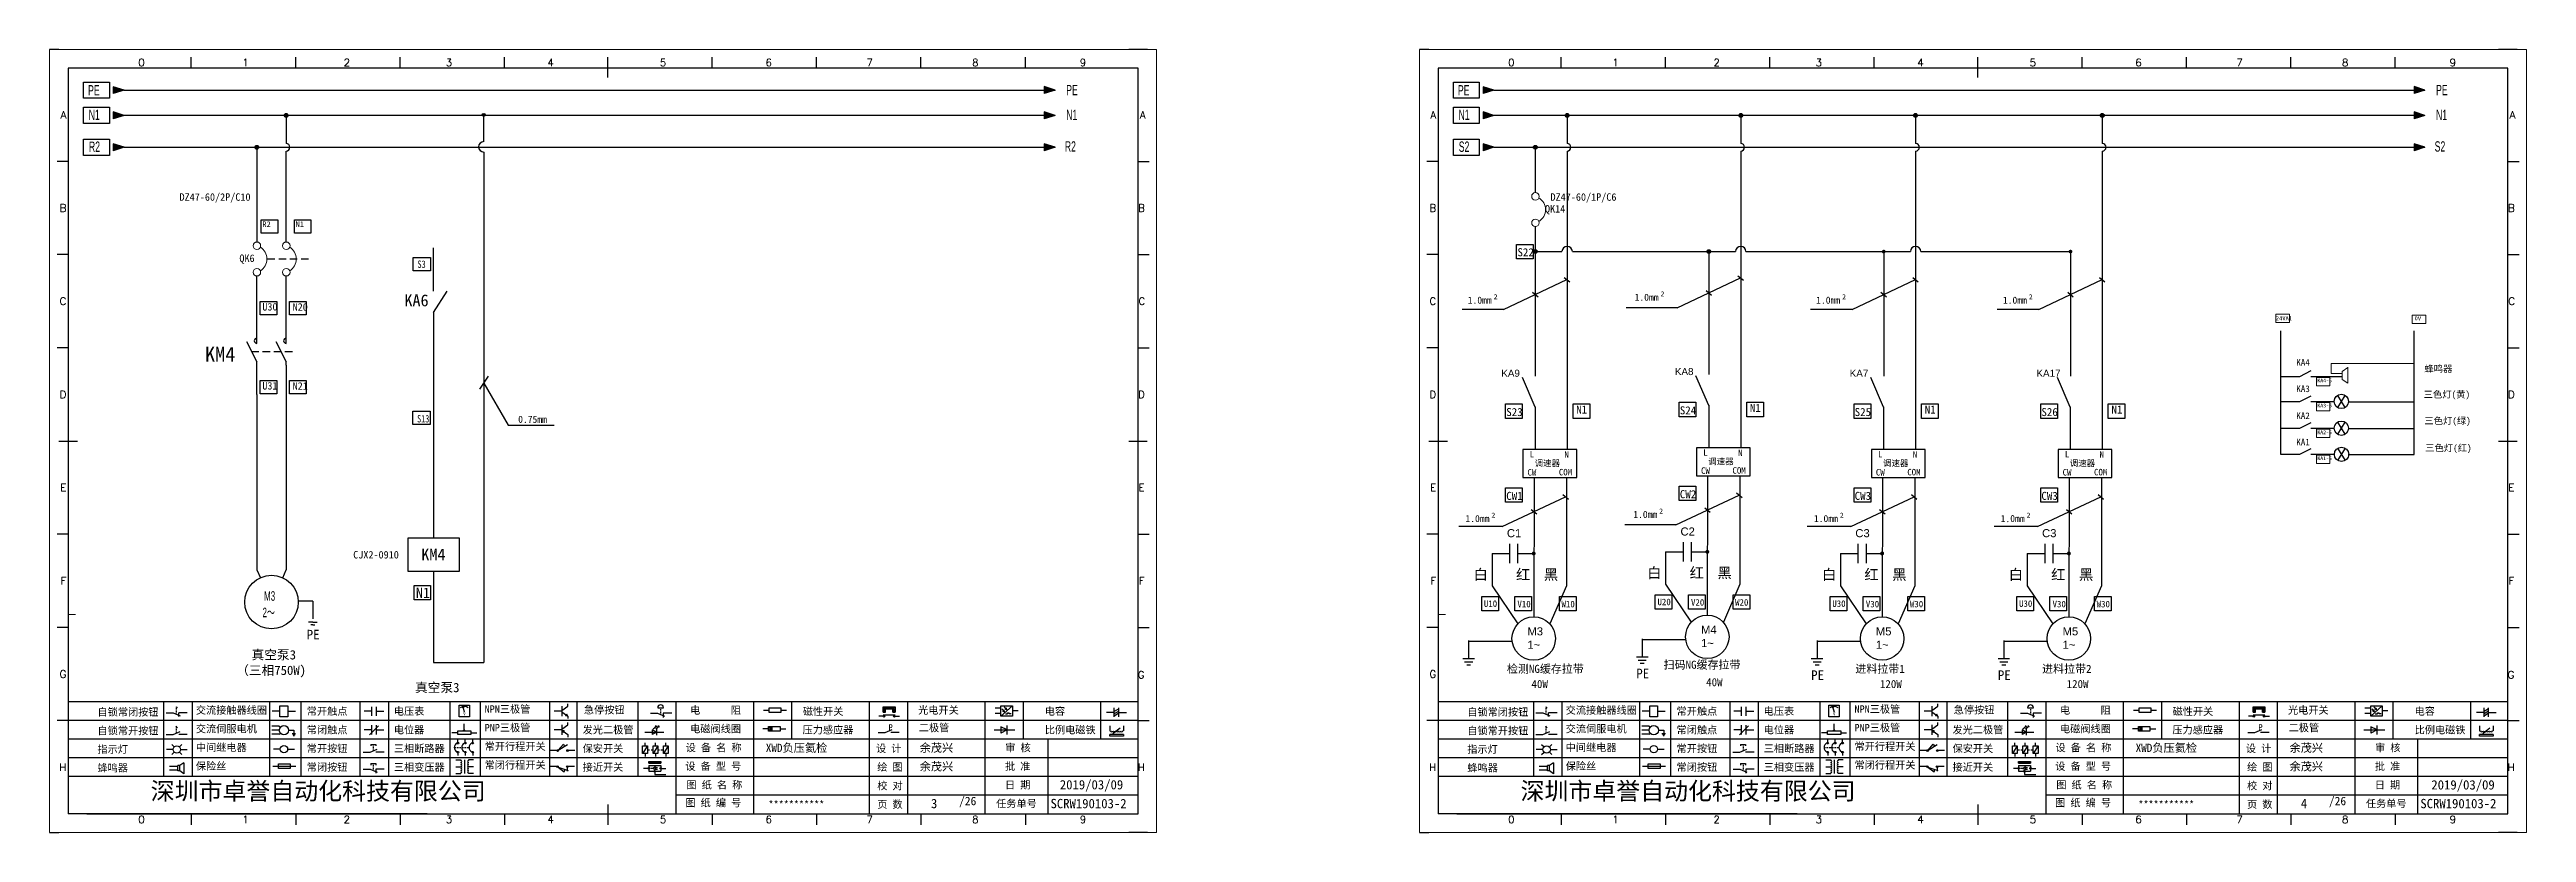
# Model space of a CAD drawing. Header units: millimetres. Extents: x -300 to 4617, y -106 to 3179.
# Drawn here: x 837 to 1502, y 1905 to 2115 of the extents above; entities that cross this region are included whole.
import ezdxf
from ezdxf.enums import TextEntityAlignment as Align

# ---------------------------------------------------------------- set-up
doc = ezdxf.new("R2010")
doc.units = ezdxf.units.MM
doc.linetypes.add('ACISOWELD', pattern=[3, 2, -1])
for name, color, linetype in [('AE_BOR', 1, 'Continuous'), ('MISC', 2, 'Continuous'), ('SYMS', 7, 'Continuous'), ('主图', 7, 'Continuous')]:
    doc.layers.add(name, color=color, linetype=linetype)
doc.layers.add('元件', color=4, linetype='Continuous', lineweight=25)
doc.styles.get("Standard").update_dxf_attribs({"font": ''})
doc.styles.add('WD', font='romans.shx', dxfattribs={"width": 0.8, "bigfont": 'gbcbig.shx'})
doc.styles.add('样式 0', font='')
doc.styles.add('样式 2', font='')
doc.styles.add('样式 8', font='arial.ttf', dxfattribs={"width": 0.6, "height": 2.5})
doc.styles.add('汉字', font='')
doc.styles.get('Standard').set_extended_font_data('SimSun')
doc.styles.get('样式 0').set_extended_font_data('KaiTi_GB2312')
doc.styles.get('样式 2').set_extended_font_data('NSimSun')
doc.styles.get('汉字').set_extended_font_data('新宋体')

msp = doc.modelspace()

# ---------------------------------------------------------------- texts
at = {"color": 7, "style": '汉字'}
for s, p in [('QK14', (1241.208, 2071.949)), ('QK6', (890.284, 2058.704))]:
    msp.add_text(s, height=2, dxfattribs=at).set_placement(p, align=Align.MIDDLE_CENTER)
at = {"color": 7}
for s, p in [('1.0mm', (1217.767, 2046.506)), ('1.0mm', (1262.532, 2047.285)), ('1.0mm', (1311.243, 2046.506)), ('1.0mm', (1361.337, 2046.506)), ('0.75mm', (963.023, 2014.546)), ('1.0mm', (1217.161, 1987.934)), ('1.0mm', (1262.175, 1989.033)), ('1.0mm', (1310.637, 1987.934)), ('1.0mm', (1360.731, 1987.934))]:
    msp.add_text(s, height=1.89, dxfattribs=at).set_placement(p)
for s, p in [('3', (1073.776, 1911.188)), ('4', (1441.262, 1911.188))]:
    msp.add_text(s, height=2.5).set_placement(p)
at = {"color": 7, "attachment_point": 1}
for s, insert, char_height, width, style in [('N1', (847.817, 2098.572), 2.772, 4.96666, '样式 8'), ('N1', (1110.055, 2098.554), 2.772, 4.96666, '样式 8'), ('N1', (1215.302, 2098.572), 2.772, 4.96666, '样式 8'), ('N1', (1477.541, 2098.554), 2.772, 4.96666, '样式 8'), ('R2', (847.88, 2090.009), 2.772, 4.96666, '样式 8'), ('R2', (1109.68, 2090.078), 2.772, 15.27425, '样式 8'), ('S2', (1215.365, 2090.009), 2.772, 4.96666, '样式 8'), ('S2', (1477.166, 2090.078), 2.772, 15.27425, '样式 8'), ('KA6', (932.501, 2048.993), 3.185, 7.10735, '样式 0'), ('\\pi-0.08632;KA4', (1440.129, 2031.66), 1.7836, 3.98012, '样式 0'), ('\\pi-0.08632;KA3', (1440.129, 2024.582), 1.7836, 3.98012, '样式 0'), ('\\pi-0.08632;KA2', (1440.129, 2017.344), 1.7836, 3.98012, '样式 0'), ('\\pi-0.08632;KA1', (1440.129, 2010.266), 1.7836, 3.98012, '样式 0'), ('\\pi0.3935;KM4', (936.634, 1980.819), 3.185, 7.31625, '样式 2'), ('M3', (894.859, 1969.384), 2.56, 8.7428, '样式 8'), ('2{\\fSimSun|b0|i0|c134|p2;～}', (894.444, 1964.974), 2.56, 9.87863, '样式 8')]:
    msp.add_mtext(s, dxfattribs=dict(at, insert=insert, char_height=char_height, width=width, style=style))
at = {"color": 7, "lineweight": -2}
for s, insert, char_height, width, attachment_point in [('{\\C256;S22}', (1231.096, 2061.388), 2.16, 6.57903, 1), ('S23', (1228.095, 2018.528), 2.16, 6.57903, 1), ('N1', (1246.887, 2019.186), 2.16, 6.57903, 1), ('S24', (1274.668, 2018.979), 2.16, 6.57903, 1), ('N1', (1293.46, 2019.636), 2.16, 6.57903, 1), ('S25', (1321.571, 2018.528), 2.16, 6.57903, 1), ('N1', (1340.364, 2019.186), 2.16, 6.57903, 1), ('S26', (1371.665, 2018.528), 2.16, 6.57903, 1), ('N1', (1390.458, 2019.186), 2.16, 6.57903, 1), ('{调速器}', (1235.712, 2004.533), 1.62, 7.06375, 1), ('{调速器}', (1282.285, 2004.984), 1.62, 7.06375, 1), ('{调速器}', (1329.188, 2004.533), 1.62, 7.06375, 1), ('{调速器}', (1379.282, 2004.533), 1.62, 7.06375, 1), ('CW1', (1228.095, 1996.04), 2.16, 6.57903, 1), ('CW2', (1274.668, 1996.491), 2.16, 6.57903, 1), ('CW3', (1321.571, 1996.04), 2.16, 6.57903, 1), ('CW3', (1371.665, 1996.04), 2.16, 6.57903, 1), ('{PE}', (906.295, 1959.026), 2.5415, 5.69717, 1), ('检测NG缓存拉带', (1228.283, 1949.638), 2.16, 24.24945, 1), ('{PE}', (1262.987, 1948.597), 2.5415, 5.69717, 1), ('扫码NG缓存拉带', (1270.321, 1950.748), 2.16, 24.24945, 1), ('{PE}', (1309.89, 1948.147), 2.5415, 5.69717, 1), ('进料拉带1', (1321.76, 1949.638), 2.16, 24.24945, 1), ('{PE}', (1359.984, 1948.147), 2.5415, 5.69717, 1), ('进料拉带2', (1371.854, 1949.638), 2.16, 24.24945, 1), ('40W', (1234.861, 1945.571), 2.16, 4.73578, 1), ('40W', (1281.725, 1946.059), 2.16, 4.73578, 1), ('120W', (1328.338, 1945.571), 2.16, 4.73578, 1), ('120W', (1378.432, 1945.571), 2.16, 4.73578, 1), ('深圳市卓誉自动化科技有限公司', (864.445, 1918.148), 4.70644, 96.11383, 1), ('深圳市卓誉自动化科技有限公司', (1231.931, 1918.148), 4.70644, 96.11383, 1), ('{\\C256;***********}', (1037.67, 1912.176), 2, 31.04816, 5), ('{\\C256;***********}', (1405.156, 1912.176), 2, 31.04816, 5)]:
    msp.add_mtext(s, dxfattribs=dict(at, insert=insert, char_height=char_height, width=width, attachment_point=attachment_point))
at = {"color": 7, "attachment_point": 1}
for s, insert, char_height, width in [('2', (1224.718, 2049.03), 1.35, 2.39904), ('2', (1269.483, 2049.809), 1.35, 2.39904), ('2', (1318.195, 2049.03), 1.35, 2.39904), ('2', (1368.289, 2049.03), 1.35, 2.39904), ('{\\fArial|b0|i0|c0|p32;K\\fArial|b0|i0|c238|p32;A\\fArial|b0|i0|c0|p32;9}', (1226.769, 2028.794), 1.89, 3.40278), ('{\\fArial|b0|i0|c0|p32;K\\fArial|b0|i0|c238|p32;A\\fArial|b0|i0|c0|p32;8}', (1273.342, 2029.245), 1.89, 3.40278), ('{\\fArial|b0|i0|c0|p32;K\\fArial|b0|i0|c238|p32;A\\fArial|b0|i0|c0|p32;7}', (1320.245, 2028.794), 1.89, 3.40278), ('{\\fArial|b0|i0|c0|p32;K\\fArial|b0|i0|c238|p32;A\\fArial|b0|i0|c0|p32;17}', (1370.339, 2028.794), 1.89, 3.40278), ('{\\fSimSun|b0|i0|c134|p2;蜂鸣器}', (1474.392, 2029.961), 1.792, 25.16585), ('{三色灯(\\fSimSun|b0|i0|c134|p2;黄)}', (1474.189, 2023.064), 1.792, 25.16585), ('三色灯({\\fSimSun|b0|i0|c134|p2;绿)}', (1474.392, 2015.995), 1.792, 25.16585), ('三色{灯(\\fSimSun|b0|i0|c134|p2;红\\fSimSun|b0|i0|c134|p2;)}', (1474.602, 2008.694), 1.792, 25.16585), ('2', (1224.112, 1990.458), 1.35, 2.39904), ('2', (1269.127, 1991.557), 1.35, 2.39904), ('2', (1317.588, 1990.458), 1.35, 2.39904), ('2', (1367.682, 1990.458), 1.35, 2.39904), ('{\\fArial|b0|i0|c0|p32;C1}', (1228.273, 1986.033), 2.15991, 3.40278), ('{\\fArial|b0|i0|c0|p32;C\\fArial|b0|i0|c238|p32;2}', (1274.845, 1986.484), 2.15991, 3.40278), ('{\\fArial|b0|i0|c0|p32;C3}', (1321.749, 1986.033), 2.15991, 3.40278), ('{\\fArial|b0|i0|c0|p32;C3}', (1371.843, 1986.033), 2.15991, 3.40278), ('白', (1219.34, 1975.265), 2.808, 3.40278), ('红', (1230.711, 1975.265), 2.808, 3.40278), ('黑', (1238.185, 1975.265), 2.808, 3.40278), ('白', (1265.913, 1975.716), 2.808, 3.40278), ('红', (1277.284, 1975.716), 2.808, 3.40278), ('黑', (1284.758, 1975.716), 2.808, 3.40278), ('白', (1312.817, 1975.265), 2.808, 3.40278), ('红', (1324.187, 1975.265), 2.808, 3.40278), ('黑', (1331.662, 1975.265), 2.808, 3.40278), ('白', (1362.911, 1975.265), 2.808, 3.40278), ('红', (1374.281, 1975.265), 2.808, 3.40278), ('黑', (1381.756, 1975.265), 2.808, 3.40278), ('{\\fArial|b0|i0|c0|p32;M3\\P1~}', (1233.778, 1959.701), 2.15991, 7.74271), ('{\\fArial|b0|i0|c0|p32;M4\\P1~}', (1280.351, 1960.152), 2.15991, 7.74271), ('{\\fArial|b0|i0|c0|p32;M5\\P1~}', (1327.254, 1959.701), 2.15991, 7.74271), ('{\\fArial|b0|i0|c0|p32;M5\\P1~}', (1377.348, 1959.701), 2.15991, 7.74271), ('真空泵3', (935.345, 1944.802), 2.5, 47.49761), ('{\\fKaiTi_GB2312|b0|i0|c134|p49;XWD负压氦检}', (1029.456, 1928.475), 2.2, 26.57668), ('余茂兴', (1070.742, 1928.475), 2.2, 15.31746), ('{\\fKaiTi_GB2312|b0|i0|c134|p49;XWD负压氦检}', (1396.941, 1928.475), 2.2, 26.57668), ('余茂兴', (1438.227, 1928.475), 2.2, 15.31746), ('余茂兴', (1070.742, 1923.475), 2.2, 15.31746), ('余茂兴', (1438.227, 1923.475), 2.2, 15.31746)]:
    msp.add_mtext(s, dxfattribs=dict(at, insert=insert, char_height=char_height, width=width))
at = {"insert": (885.127, 1953.589), "char_height": 2.5, "width": 23.05006, "attachment_point": 1}
msp.add_mtext('\\pi6.372;真空泵3\\P\\pi2.254;（三相750W)', dxfattribs=at)
at = {"color": 7, "char_height": 2, "attachment_point": 1, "style": '汉字'}
for s, insert in [('{\\fKaiTi_GB2312|b0|i0|c134|p49;自锁常闭按钮}', (850.168, 1937.991)), ('{\\fKaiTi_GB2312|b0|i0|c134|p49;交流接触器线圈}', (876.562, 1938.485)), ('{\\fKaiTi_GB2312|b0|i0|c134|p49;交流伺服电机}', (876.562, 1933.485)), ('{\\fKaiTi_GB2312|b0|i0|c134|p49;常开触点}', (906.316, 1938.198)), ('{\\fKaiTi_GB2312|b0|i0|c134|p49;电压表}', (929.676, 1938.207)), ('{\\fKaiTi_GB2312|b0|i0|c134|p49;NPN三极管}', (954.042, 1938.769)), ('{\\fKaiTi_GB2312|b0|i0|c134|p49;PNP三极管}', (954.042, 1933.769)), ('{\\fKaiTi_GB2312|b0|i0|c134|p49;急停按钮}', (980.663, 1938.556)), ('{\\fKaiTi_GB2312|b0|i0|c134|p49;电      阻}', (1009.17, 1938.484)), ('{\\fKaiTi_GB2312|b0|i0|c134|p49;电磁阀线圈}', (1009.17, 1933.484)), ('{\\fKaiTi_GB2312|b0|i0|c134|p49;磁性开关}', (1039.381, 1938.147)), ('{\\fKaiTi_GB2312|b0|i0|c134|p49;光电开关}', (1070.331, 1938.485)), ('{\\fKaiTi_GB2312|b0|i0|c134|p49;二极管}', (1070.513, 1933.769)), ('{\\fKaiTi_GB2312|b0|i0|c134|p49;电容}', (1104.307, 1938.197)), ('{\\fKaiTi_GB2312|b0|i0|c134|p49;自锁常闭按钮}', (1217.654, 1937.991)), ('{\\fKaiTi_GB2312|b0|i0|c134|p49;交流接触器线圈}', (1244.048, 1938.485)), ('{\\fKaiTi_GB2312|b0|i0|c134|p49;交流伺服电机}', (1244.048, 1933.485)), ('{\\fKaiTi_GB2312|b0|i0|c134|p49;常开触点}', (1273.801, 1938.198)), ('{\\fKaiTi_GB2312|b0|i0|c134|p49;电压表}', (1297.161, 1938.207)), ('{\\fKaiTi_GB2312|b0|i0|c134|p49;NPN三极管}', (1321.527, 1938.769)), ('{\\fKaiTi_GB2312|b0|i0|c134|p49;PNP三极管}', (1321.527, 1933.769)), ('{\\fKaiTi_GB2312|b0|i0|c134|p49;急停按钮}', (1348.149, 1938.556)), ('{\\fKaiTi_GB2312|b0|i0|c134|p49;电      阻}', (1376.656, 1938.484)), ('{\\fKaiTi_GB2312|b0|i0|c134|p49;电磁阀线圈}', (1376.656, 1933.484)), ('{\\fKaiTi_GB2312|b0|i0|c134|p49;磁性开关}', (1406.866, 1938.147)), ('{\\fKaiTi_GB2312|b0|i0|c134|p49;光电开关}', (1437.817, 1938.485)), ('{\\fKaiTi_GB2312|b0|i0|c134|p49;二极管}', (1437.999, 1933.769)), ('{\\fKaiTi_GB2312|b0|i0|c134|p49;电容}', (1471.793, 1938.197)), ('{\\fKaiTi_GB2312|b0|i0|c134|p49;指示灯}', (850.168, 1927.991)), ('{\\fKaiTi_GB2312|b0|i0|c134|p49;自锁常开按钮}', (850.168, 1932.991)), ('{\\fKaiTi_GB2312|b0|i0|c134|p49;中间继电器}', (876.562, 1928.485)), ('{\\fKaiTi_GB2312|b0|i0|c134|p49;常闭触点}', (906.316, 1933.198)), ('{\\fKaiTi_GB2312|b0|i0|c134|p49;常开按钮}', (906.316, 1928.198)), ('{\\fKaiTi_GB2312|b0|i0|c134|p49;三相断路器}', (929.676, 1928.207)), ('{\\fKaiTi_GB2312|b0|i0|c134|p49;电位器}', (929.676, 1933.207)), ('{\\fKaiTi_GB2312|b0|i0|c134|p49;常开行程开关}', (954.042, 1928.769)), ('{\\fKaiTi_GB2312|b0|i0|c134|p49;保安开关}', (980.331, 1928.197)), ('{\\fKaiTi_GB2312|b0|i0|c134|p49;发光二极管}', (980.331, 1933.197)), ('{\\fKaiTi_GB2312|b0|i0|c134|p0;设 备 名 称}', (1007.963, 1928.432)), ('{\\fKaiTi_GB2312|b0|i0|c134|p49;压力感应器}', (1039.328, 1933.207)), ('{\\fKaiTi_GB2312|b0|i0|c134|p0;设 计}', (1059.03, 1928.216)), ('{\\fKaiTi_GB2312|b0|i0|c134|p0;审 核}', (1093.698, 1928.426)), ('{\\fKaiTi_GB2312|b0|i0|c134|p49;比例电磁铁}', (1104.307, 1933.197)), ('{\\fKaiTi_GB2312|b0|i0|c134|p49;指示灯}', (1217.654, 1927.991)), ('{\\fKaiTi_GB2312|b0|i0|c134|p49;自锁常开按钮}', (1217.654, 1932.991)), ('{\\fKaiTi_GB2312|b0|i0|c134|p49;中间继电器}', (1244.048, 1928.485)), ('{\\fKaiTi_GB2312|b0|i0|c134|p49;常闭触点}', (1273.801, 1933.198)), ('{\\fKaiTi_GB2312|b0|i0|c134|p49;常开按钮}', (1273.801, 1928.198)), ('{\\fKaiTi_GB2312|b0|i0|c134|p49;三相断路器}', (1297.161, 1928.207)), ('{\\fKaiTi_GB2312|b0|i0|c134|p49;电位器}', (1297.161, 1933.207)), ('{\\fKaiTi_GB2312|b0|i0|c134|p49;常开行程开关}', (1321.527, 1928.769)), ('{\\fKaiTi_GB2312|b0|i0|c134|p49;保安开关}', (1347.816, 1928.197)), ('{\\fKaiTi_GB2312|b0|i0|c134|p49;发光二极管}', (1347.816, 1933.197)), ('{\\fKaiTi_GB2312|b0|i0|c134|p0;设 备 名 称}', (1375.448, 1928.432)), ('{\\fKaiTi_GB2312|b0|i0|c134|p49;压力感应器}', (1406.813, 1933.207)), ('{\\fKaiTi_GB2312|b0|i0|c134|p0;设 计}', (1426.516, 1928.216)), ('{\\fKaiTi_GB2312|b0|i0|c134|p0;审 核}', (1461.183, 1928.426)), ('{\\fKaiTi_GB2312|b0|i0|c134|p49;比例电磁铁}', (1471.793, 1933.197)), ('{\\fKaiTi_GB2312|b0|i0|c134|p49;蜂鸣器}', (850.168, 1922.991)), ('{\\fKaiTi_GB2312|b0|i0|c134|p49;保险丝}', (876.562, 1923.485)), ('{\\fKaiTi_GB2312|b0|i0|c134|p49;常闭按钮}', (906.316, 1923.198)), ('{\\fKaiTi_GB2312|b0|i0|c134|p49;三相变压器}', (929.676, 1923.207)), ('{\\fKaiTi_GB2312|b0|i0|c134|p49;常闭行程开关}', (954.042, 1923.769)), ('{\\fKaiTi_GB2312|b0|i0|c134|p49;接近开关}', (980.331, 1923.197)), ('{\\fKaiTi_GB2312|b0|i0|c134|p0;设 备 型 号}', (1007.888, 1923.432)), ('{\\fKaiTi_GB2312|b0|i0|c134|p0;绘 图}', (1059.358, 1923.216)), ('{\\fKaiTi_GB2312|b0|i0|c134|p0;批 准}', (1093.627, 1923.426)), ('{\\fKaiTi_GB2312|b0|i0|c134|p49;蜂鸣器}', (1217.654, 1922.991)), ('{\\fKaiTi_GB2312|b0|i0|c134|p49;保险丝}', (1244.048, 1923.485)), ('{\\fKaiTi_GB2312|b0|i0|c134|p49;常闭按钮}', (1273.801, 1923.198)), ('{\\fKaiTi_GB2312|b0|i0|c134|p49;三相变压器}', (1297.161, 1923.207)), ('{\\fKaiTi_GB2312|b0|i0|c134|p49;常闭行程开关}', (1321.527, 1923.769)), ('{\\fKaiTi_GB2312|b0|i0|c134|p49;接近开关}', (1347.816, 1923.197)), ('{\\fKaiTi_GB2312|b0|i0|c134|p0;设 备 型 号}', (1375.374, 1923.432)), ('{\\fKaiTi_GB2312|b0|i0|c134|p0;绘 图}', (1426.844, 1923.216)), ('{\\fKaiTi_GB2312|b0|i0|c134|p0;批 准}', (1461.113, 1923.426)), ('{\\fKaiTi_GB2312|b0|i0|c134|p0;图 纸 编 号}', (1007.874, 1913.649)), ('{\\fKaiTi_GB2312|b0|i0|c134|p0;图 纸 名 称}', (1008.172, 1918.432)), ('{\\fKaiTi_GB2312|b0|i0|c134|p0;校 对}', (1059.358, 1918.216)), ('{\\fKaiTi_GB2312|b0|i0|c134|p0;任务单号}', (1091.251, 1913.426)), ('{\\fKaiTi_GB2312|b0|i0|c134|p0;日 期}', (1093.627, 1918.426)), ('{\\fKaiTi_GB2312|b0|i0|c134|p0;图 纸 编 号}', (1375.36, 1913.649)), ('{\\fKaiTi_GB2312|b0|i0|c134|p0;图 纸 名 称}', (1375.658, 1918.432)), ('{\\fKaiTi_GB2312|b0|i0|c134|p0;校 对}', (1426.844, 1918.216)), ('{\\fKaiTi_GB2312|b0|i0|c134|p0;任务单号}', (1458.737, 1913.426)), ('{\\fKaiTi_GB2312|b0|i0|c134|p0;日 期}', (1461.113, 1918.426)), ('{\\fKaiTi_GB2312|b0|i0|c134|p0;页 数}', (1059.358, 1913.216)), ('{\\fKaiTi_GB2312|b0|i0|c134|p0;页 数}', (1426.844, 1913.216))]:
    msp.add_mtext(s, dxfattribs=dict(at, insert=insert))
at = {"color": 7, "linetype": 'ByBlock', "lineweight": -2, "char_height": 4.26888, "width": 20.81025, "attachment_point": 5}
for insert in [(1079.945, 1912.837), (1447.431, 1912.837)]:
    msp.add_mtext('  {\\H0.53119x; /26}', dxfattribs=dict(at, insert=insert))
at = {"char_height": 2.5, "attachment_point": 1}
for s, width, insert in [('SCRW190103-2', 17.94616, (1105.839, 1913.681)), ('2019/03/09', 15.27785, (1108.342, 1918.733)), ('SCRW190103-2', 17.94616, (1473.325, 1913.681)), ('2019/03/09', 15.27785, (1476.278, 1918.701))]:
    msp.add_mtext_dynamic_manual_height_columns(s, width=width, gutter_width=12.5, heights=[0], dxfattribs=dict(at, insert=insert))
at = {"layer": 'AE_BOR', "color": 7, "style": 'WD'}
for s, p in [('0', (861.979, 2110.176)), ('1', (889.904, 2110.176)), ('2', (917.054, 2110.176)), ('3', (944.454, 2110.176)), ('4', (971.755, 2110.176)), ('5', (1001.904, 2110.176)), ('6', (1030.249, 2110.176)), ('7', (1057.346, 2110.176)), ('8', (1085.676, 2110.176)), ('9', (1114.54, 2110.176)), ('0', (1229.464, 2110.176)), ('1', (1257.39, 2110.176)), ('2', (1284.54, 2110.176)), ('3', (1311.939, 2110.176)), ('4', (1339.24, 2110.176)), ('5', (1369.389, 2110.176)), ('6', (1397.734, 2110.176)), ('7', (1424.832, 2110.176)), ('8', (1453.162, 2110.176)), ('9', (1482.026, 2110.176)), ('0', (861.979, 1907.176)), ('1', (889.904, 1907.176)), ('2', (917.054, 1907.176)), ('3', (944.454, 1907.176)), ('4', (971.755, 1907.176)), ('5', (1001.904, 1907.176)), ('6', (1030.249, 1907.176)), ('7', (1057.346, 1907.176)), ('8', (1085.676, 1907.176)), ('9', (1114.54, 1907.176)), ('0', (1229.464, 1907.176)), ('1', (1257.39, 1907.176)), ('2', (1284.54, 1907.176)), ('3', (1311.939, 1907.176)), ('4', (1339.24, 1907.176)), ('5', (1369.389, 1907.176)), ('6', (1397.734, 1907.176)), ('7', (1424.832, 1907.176)), ('8', (1453.162, 1907.176)), ('9', (1482.026, 1907.176))]:
    msp.add_text(s, height=2, dxfattribs=at).set_placement(p, align=Align.CENTER)
for s, p in [('A', (841.812, 2097.176)), ('A', (1131.336, 2097.176)), ('A', (1209.298, 2097.176)), ('A', (1498.822, 2097.176)), ('B', (841.812, 2072.176)), ('B', (1131.145, 2072.176)), ('B', (1209.298, 2072.176)), ('B', (1498.631, 2072.176)), ('C', (841.812, 2047.176)), ('C', (1131.241, 2047.176)), ('C', (1209.298, 2047.176)), ('C', (1498.726, 2047.176)), ('D', (841.812, 2022.176)), ('D', (1131.145, 2022.176)), ('D', (1209.298, 2022.176)), ('D', (1498.631, 2022.176)), ('E', (841.812, 1997.176)), ('E', (1131.05, 1997.176)), ('E', (1209.298, 1997.176)), ('E', (1498.536, 1997.176)), ('F', (841.812, 1972.176)), ('F', (1131.05, 1972.176)), ('F', (1131.05, 1972.176)), ('F', (1209.298, 1972.176)), ('F', (1498.536, 1972.176)), ('F', (1498.536, 1972.176)), ('G', (841.812, 1947.176)), ('G', (1131.05, 1946.957)), ('G', (1209.298, 1947.176)), ('G', (1498.536, 1946.957)), ('H', (841.812, 1922.176)), ('H', (1131.145, 1922.176)), ('H', (1209.298, 1922.176)), ('H', (1498.631, 1922.176))]:
    msp.add_text(s, height=2, dxfattribs=at).set_placement(p, align=Align.MIDDLE_RIGHT)
at = {"layer": 'MISC', "color": 7, "attachment_point": 1}
for s, insert, char_height, width, style in [('PE', (847.652, 2105.137), 2.772, 4.96666, '样式 8'), ('PE', (1110.055, 2105.207), 2.772, 4.96666, '样式 8'), ('PE', (1215.138, 2105.137), 2.772, 4.96666, '样式 8'), ('PE', (1477.541, 2105.207), 2.772, 4.96666, '样式 8'), ('{\\fSimSun|b0|i0|c134|p2;DZ47-60/2P/C10}', (872.182, 2076.117), 2, 9.98661, '样式 0'), ('{\\fSimSun|b0|i0|c134|p2;DZ47-60/1P/C6}', (1239.977, 2076.117), 2, 9.98661, '样式 0'), ('R2', (894.403, 2068.584), 1.5, 5.01683, '样式 0'), ('N1', (903.33, 2068.584), 1.5, 5.01683, '样式 0'), ('{\\W0.7;S3}', (936.038, 2058.096), 2, 3.31882, '样式 0'), ('U30', (894.396, 2046.676), 2, 5.01683, '样式 0'), ('N20', (902.518, 2046.623), 2, 5.01683, '样式 0'), ('{\\fNSimSun|b0|i0|c134|p49;24VA1}', (1434.542, 2043.151), 1.12, 2.80942, '样式 0'), ('\\pi0.40359;{\\fNSimSun|b0|i0|c134|p49;0V}', (1471.373, 2043.151), 1.12, 3.19468, '样式 0'), ('KM4', (879.002, 2034.936), 4, 5.01683, '样式 0'), ('U31', (894.396, 2025.482), 2, 5.01683, '样式 0'), ('N21', (902.518, 2025.429), 2, 5.01683, '样式 0'), ('{\\fNSimSun|b0|i0|c134|p49;KA4-5}', (1445.684, 2026.411), 1, 4.03201, '样式 0'), ('{\\W0.7;S13}', (935.917, 2016.653), 2, 3.31882, '样式 0'), ('{\\fNSimSun|b0|i0|c134|p49;KA3-5}', (1445.684, 2019.689), 1, 4.03201, '样式 0'), ('{\\fNSimSun|b0|i0|c134|p49;KA2-5}', (1445.684, 2012.505), 1, 4.03201, '样式 0'), ('{\\fNSimSun|b0|i0|c134|p49;KA1-5}', (1445.684, 2005.542), 1, 4.03201, '样式 0'), ('{\\fSimSun|b0|i0|c134|p49;CJX2-0910}', (918.774, 1980.166), 2, 9.93959, '样式 0'), ('N1', (935.589, 1970.361), 2.8, 5.01683, '样式 0')]:
    msp.add_mtext(s, dxfattribs=dict(at, insert=insert, char_height=char_height, width=width, style=style))
at = {"layer": '元件', "color": 7}
for s, height, p in [('L', 1.746, (1234.388, 2005.262)), ('N', 1.746, (1243.713, 2005.162)), ('L', 1.746, (1280.961, 2005.713)), ('N', 1.746, (1290.286, 2005.612)), ('L', 1.746, (1327.865, 2005.262)), ('N', 1.746, (1337.189, 2005.162)), ('L', 1.746, (1377.959, 2005.262)), ('N', 1.746, (1387.283, 2005.162)), ('CW', 1.7464, (1233.785, 2000.41)), ('COM', 1.7464, (1242.211, 2000.45)), ('CW', 1.7464, (1280.358, 2000.861)), ('COM', 1.7464, (1288.784, 2000.901)), ('CW', 1.7464, (1327.261, 2000.41)), ('COM', 1.7464, (1335.687, 2000.45)), ('CW', 1.7464, (1377.355, 2000.41)), ('COM', 1.7464, (1385.781, 2000.45)), ('U10', 1.7464, (1222.099, 1965.189)), ('U20', 1.7464, (1268.672, 1965.64)), ('V20', 1.7464, (1277.668, 1965.517)), ('W20', 1.7464, (1289.493, 1965.517)), ('U30', 1.7464, (1315.575, 1965.189)), ('U30', 1.7464, (1365.669, 1965.189)), ('V10', 1.7464, (1231.095, 1965.066)), ('W10', 1.7464, (1242.921, 1965.066)), ('V30', 1.7464, (1324.571, 1965.066)), ('W30', 1.7464, (1336.397, 1965.066)), ('V30', 1.7464, (1374.665, 1965.066)), ('W30', 1.7464, (1386.491, 1965.066))]:
    msp.add_text(s, height=height, dxfattribs=at).set_placement(p)

# ---------------------------------------------------------------- blocks, each defined once
blk = doc.blocks.new('WDDOT')
blk.add_hatch(color=256).paths.add_polyline_path([(0.5, 0, 1), (-0.5, 0, 1)])
blk.add_circle((0, 0), 0.5)
blk = doc.blocks.new('磁性开关')
at = {"linetype": 'ByBlock'}
h = blk.add_hatch(dxfattribs=at)
h.set_pattern_fill('ANSI31', color=256, scale=0.1, style=0)
h.paths.add_polyline_path([(-1910.88, -776.69), (-1910.88, -775.29), (-1907.69, -775.29), (-1907.69, -776.69), (-1908.31, -776.69), (-1908.31, -775.79), (-1910.25, -775.79), (-1910.25, -776.69)])
for p, q in [((-1910.88, -776.69), (-1910.88, -775.29)), ((-1910.88, -775.29), (-1907.69, -775.29)), ((-1910.88, -776.69), (-1910.25, -776.69)), ((-1910.88, -777.39), (-1907.69, -777.39)), ((-1910.25, -776.69), (-1910.25, -775.79)), ((-1910.25, -775.79), (-1908.31, -775.79)), ((-1908.31, -776.69), (-1908.31, -775.79)), ((-1908.31, -776.69), (-1907.69, -776.69)), ((-1907.69, -775.29), (-1907.69, -776.69)), ((-1910.91, -777.81), (-1912.09, -777.81)), ((-1907.66, -777.81), (-1906.48, -777.81))]:
    blk.add_line(p, q, dxfattribs=at)
for centre in [(-1910.68, -777.81), (-1907.88, -777.81)]:
    blk.add_circle(centre, 0.225, dxfattribs=at)
blk = doc.blocks.new('*U4')
at = {"linetype": 'ByBlock'}
for p, q in [((-1911.92, -782.07), (-1910.06, -782.07)), ((-1910.06, -782.07), (-1908.18, -782.88)), ((-1909.23, -780.45), (-1909.23, -780.67)), ((-1909.23, -780.45), (-1908.92, -780.84)), ((-1909.23, -780.84), (-1909.23, -781.05)), ((-1909.23, -781.23), (-1909.23, -781.44)), ((-1909.23, -781.61), (-1909.23, -781.83)), ((-1909.23, -782), (-1909.23, -782.21)), ((-1909.23, -782.38), (-1909.23, -782.43)), ((-1908.52, -783.07), (-1908.52, -782.07)), ((-1906.25, -782.07), (-1908.52, -782.07))]:
    blk.add_line(p, q, dxfattribs=at)
blk = doc.blocks.new('*U6')
at = {"linetype": 'ByBlock'}
for p, q in [((-1908.88, -791.17), (-1909.23, -790.71)), ((-1909.23, -790.71), (-1909.23, -790.92)), ((-1911.92, -792.89), (-1910.06, -792.89)), ((-1910.06, -792.89), (-1908.18, -792.08)), ((-1909.23, -791.09), (-1909.23, -791.31)), ((-1909.23, -791.48), (-1909.23, -791.69)), ((-1909.23, -791.86), (-1909.23, -792.08)), ((-1909.23, -792.25), (-1909.23, -792.47)), ((-1906.25, -792.89), (-1908.52, -792.89))]:
    blk.add_line(p, q, dxfattribs=at)
blk = doc.blocks.new('蜂鸣器')
at = {"linetype": 'ByBlock'}
for p, q in [((-1908.8, -796.48), (-1911.01, -796.48)), ((-1908.25, -796.26), (-1908.8, -796.26)), ((-1908.8, -797.68), (-1908.8, -796.26)), ((-1907.17, -795.53), (-1908.25, -796.26)), ((-1908.25, -797.68), (-1908.25, -796.26)), ((-1907.17, -795.53), (-1907.17, -798.41)), ((-1908.8, -797.46), (-1911.01, -797.46)), ((-1908.25, -797.68), (-1908.8, -797.68)), ((-1907.17, -798.41), (-1908.25, -797.68))]:
    blk.add_line(p, q, dxfattribs=at)
blk = doc.blocks.new('指示灯')
at = {"linetype": 'ByBlock'}
for p, q in [((-1854.25, -776.92), (-1856.06, -776.92)), ((-1854.62, -775.59), (-1853.97, -776.23)), ((-1851.9, -775.59), (-1852.54, -776.23)), ((-1852.26, -776.92), (-1850.45, -776.92)), ((-1854.62, -778.25), (-1853.97, -777.61)), ((-1851.9, -778.25), (-1852.54, -777.61))]:
    blk.add_line(p, q, dxfattribs=at)
blk.add_circle((-1853.26, -776.92), 0.992, dxfattribs=at)
blk = doc.blocks.new('光电开关')
at = {"linetype": 'ByBlock'}
h = blk.add_hatch(dxfattribs=at)
h.set_pattern_fill('ANSI31', color=256, scale=0.01, style=0)
h.set_pattern_definition([(45, (0.172267, 0), (-0.0224506403, 0.0224506403), [])])
h.paths.add_polyline_path([(-1882.44, -776.34), (-1882.5, -775.91), (-1882.68, -776.07)])
h.paths.add_polyline_path([(-1882.86, -776.23), (-1882.44, -776.34), (-1882.68, -776.07)])
h.paths.add_polyline_path([(-1883.05, -776.88), (-1883.11, -776.45), (-1883.29, -776.61)])
h.paths.add_polyline_path([(-1883.47, -776.77), (-1883.05, -776.88), (-1883.29, -776.61)])
for p, q in [((-1884.01, -775.96), (-1885.56, -775.96)), ((-1884.01, -777.39), (-1885.56, -777.39)), ((-1880.91, -775.3), (-1884.01, -778.05)), ((-1883.75, -776.09), (-1883.05, -776.88)), ((-1883.11, -776.45), (-1883.47, -776.77)), ((-1883.05, -776.88), (-1883.47, -776.77)), ((-1883.14, -775.55), (-1882.44, -776.34)), ((-1883.05, -776.88), (-1883.11, -776.45)), ((-1882.5, -775.91), (-1882.86, -776.23)), ((-1882.44, -776.34), (-1882.86, -776.23)), ((-1882.44, -776.34), (-1882.5, -775.91)), ((-1882.23, -777.47), (-1882.23, -777.14)), ((-1882.23, -777.14), (-1881.78, -777.14)), ((-1881.78, -777.47), (-1881.78, -777.14)), ((-1879.37, -776.67), (-1880.91, -776.67)), ((-1882.78, -777.47), (-1882.23, -777.47)), ((-1881.23, -777.47), (-1881.78, -777.47))]:
    blk.add_line(p, q, dxfattribs=at)
blk.add_lwpolyline([(-1884.01, -775.3), (-1880.91, -775.3), (-1880.91, -778.05), (-1884.01, -778.05)], close=True, dxfattribs=at)
blk = doc.blocks.new('交流接触器线圈')
at = {"linetype": 'ByBlock'}
for p, q in [((-1880.82, -781.77), (-1882.87, -781.77)), ((-1878.72, -781.77), (-1876.67, -781.77))]:
    blk.add_line(p, q, dxfattribs=at)
blk.add_lwpolyline([(-1880.82, -780.28), (-1878.72, -780.28), (-1878.72, -783.26), (-1880.82, -783.26)], close=True, dxfattribs=at)
blk = doc.blocks.new('交流伺服电机')
at = {"linetype": 'ByBlock'}
for p, q in [((-1880.97, -785.75), (-1882.94, -785.75)), ((-1880.97, -786.85), (-1882.94, -786.85)), ((-1880.97, -787.94), (-1882.94, -787.94)), ((-1880.97, -785.75), (-1880.65, -786.03)), ((-1880.97, -787.94), (-1880.65, -787.67)), ((-1878.49, -786.85), (-1877.07, -786.85)), ((-1877.54, -787.72), (-1876.59, -787.72)), ((-1877.38, -788.01), (-1876.75, -788.01)), ((-1877.23, -788.29), (-1876.9, -788.29)), ((-1877.07, -786.85), (-1877.07, -787.72))]:
    blk.add_line(p, q, dxfattribs=at)
blk.add_circle((-1879.73, -786.85), 1.24, dxfattribs=at)
blk = doc.blocks.new('中间继电器')
at = {"linetype": 'ByBlock'}
for p, q in [((-1880.72, -791.92), (-1882.54, -791.92)), ((-1878.74, -791.92), (-1876.92, -791.92))]:
    blk.add_line(p, q, dxfattribs=at)
blk.add_circle((-1879.73, -791.92), 0.992, dxfattribs=at)
blk = doc.blocks.new('保险丝')
at = {"linetype": 'ByBlock'}
blk.add_line((-1882.72, -796.49), (-1876.55, -796.49), dxfattribs=at)
blk.add_lwpolyline([(-1881.2, -795.86), (-1878.06, -795.86), (-1878.06, -797.12), (-1881.2, -797.12)], close=True, dxfattribs=at)
blk = doc.blocks.new('常开按钮')
at = {"linetype": 'ByBlock'}
for p, q in [((-1911.92, -787.73), (-1910.06, -787.73)), ((-1910.06, -787.73), (-1908.18, -786.93)), ((-1909.9, -785.68), (-1908.56, -785.68)), ((-1909.9, -785.68), (-1909.9, -786.07)), ((-1909.23, -785.68), (-1909.23, -785.89)), ((-1909.23, -786.06), (-1909.23, -786.28)), ((-1909.23, -786.45), (-1909.23, -786.67)), ((-1909.23, -786.84), (-1909.23, -787.05)), ((-1909.23, -787.22), (-1909.23, -787.38)), ((-1908.56, -785.68), (-1908.56, -786.07)), ((-1906.25, -787.73), (-1908.52, -787.73))]:
    blk.add_line(p, q, dxfattribs=at)
blk = doc.blocks.new('常开触点')
at = {"linetype": 'ByBlock'}
for p, q in [((-1853.82, -781.77), (-1855.88, -781.77)), ((-1853.82, -782.99), (-1853.82, -780.56)), ((-1852.6, -782.99), (-1852.6, -780.56)), ((-1852.6, -781.77), (-1850.55, -781.77))]:
    blk.add_line(p, q, dxfattribs=at)
blk = doc.blocks.new('常闭触点')
at = {"linetype": 'ByBlock'}
for p, q in [((-1853.82, -786.77), (-1855.88, -786.77)), ((-1852.01, -785.66), (-1854.43, -788.1)), ((-1853.82, -787.99), (-1853.82, -785.56)), ((-1852.6, -787.99), (-1852.6, -785.56)), ((-1852.6, -786.77), (-1850.55, -786.77))]:
    blk.add_line(p, q, dxfattribs=at)
blk = doc.blocks.new('常闭按钮')
at = {"linetype": 'ByBlock'}
for p, q in [((-1856.13, -792.28), (-1854.28, -792.28)), ((-1854.28, -792.28), (-1852.4, -793.09)), ((-1854.11, -790.83), (-1852.77, -790.83)), ((-1854.11, -790.83), (-1854.11, -791.22)), ((-1853.44, -790.83), (-1853.44, -791.04)), ((-1853.44, -791.21), (-1853.44, -791.43)), ((-1853.44, -791.6), (-1853.44, -791.82)), ((-1853.44, -791.99), (-1853.44, -792.2)), ((-1853.44, -792.37), (-1853.44, -792.53)), ((-1852.77, -790.83), (-1852.77, -791.22)), ((-1850.47, -792.28), (-1852.73, -792.28)), ((-1852.73, -792.28), (-1852.73, -793.43))]:
    blk.add_line(p, q, dxfattribs=at)
blk = doc.blocks.new('电磁阀线圈')
at = {"linetype": 'ByBlock'}
for p, q in [((-1854.61, -796.54), (-1856.17, -796.54)), ((-1854.61, -795.92), (-1853.75, -797.16)), ((-1853.75, -795.92), (-1854.61, -797.16)), ((-1853.75, -795.92), (-1853.75, -797.16)), ((-1851.53, -796.54), (-1849.97, -796.54))]:
    blk.add_line(p, q, dxfattribs=at)
blk.add_lwpolyline([(-1854.61, -795.92), (-1851.53, -795.92), (-1851.53, -797.16), (-1854.61, -797.16)], close=True, dxfattribs=at)
blk = doc.blocks.new('电压表')
at = {"linetype": 'ByBlock'}
for p, q in [((-1814.84, -780.75), (-1814.91, -781.13)), ((-1814.6, -781.05), (-1814.91, -781.13)), ((-1814.84, -780.75), (-1814.46, -782.26)), ((-1814.84, -780.75), (-1814.6, -781.05))]:
    blk.add_line(p, q, dxfattribs=at)
blk.add_lwpolyline([(-1815.84, -780.34), (-1813.07, -780.34), (-1813.07, -783.49), (-1815.84, -783.49)], close=True, dxfattribs=at)
blk.add_arc((-1814.46, -782.26), 1.56, 46.83135, 133.16865, dxfattribs=at)
at = {"linetype": 'ByBlock', "insert": (-1814.7, -782.39), "char_height": 0.75, "width": 0.6768, "attachment_point": 1}
blk.add_mtext('V', dxfattribs=at)
blk = doc.blocks.new('电位器')
at = {"linetype": 'ByBlock'}
for p, q in [((-1816.21, -787.75), (-1817.79, -787.75)), ((-1814.45, -787.3), (-1814.62, -786.96)), ((-1814.62, -786.96), (-1814.27, -786.96)), ((-1814.45, -787.3), (-1814.45, -785.39)), ((-1814.45, -787.3), (-1814.27, -786.96)), ((-1812.68, -787.75), (-1811.1, -787.75))]:
    blk.add_line(p, q, dxfattribs=at)
blk.add_lwpolyline([(-1816.21, -787.3), (-1812.68, -787.3), (-1812.68, -788.2), (-1816.21, -788.2)], close=True, dxfattribs=at)
blk = doc.blocks.new('三相断路器')
at = {"linetype": 'ByBlock'}
for p, q in [((-1816.17, -790.33), (-1816.17, -789.7)), ((-1814.17, -790.33), (-1814.17, -789.7)), ((-1812.18, -790.33), (-1812.18, -789.7)), ((-1817.14, -791.74), (-1816.72, -791.74)), ((-1816.45, -791.74), (-1816.03, -791.74)), ((-1816.17, -793.19), (-1816.17, -793.83)), ((-1815.76, -791.74), (-1815.34, -791.74)), ((-1815.07, -791.74), (-1814.65, -791.74)), ((-1814.38, -791.74), (-1813.96, -791.74)), ((-1814.17, -793.19), (-1814.17, -793.83)), ((-1813.69, -791.74), (-1813.27, -791.74)), ((-1812.18, -793.19), (-1812.18, -793.83))]:
    blk.add_line(p, q, dxfattribs=at)
for centre in [(-1816.17, -790.55), (-1814.17, -790.55), (-1812.18, -790.55), (-1816.17, -792.98), (-1814.17, -792.98), (-1812.18, -792.98)]:
    blk.add_circle(centre, 0.219, dxfattribs=at)
for centre in [(-1815.81, -791.74), (-1813.82, -791.74), (-1811.83, -791.74)]:
    blk.add_arc(centre, 1.32, 115.57905, 244.42095, dxfattribs=at)
blk = doc.blocks.new('三相变压器')
at = {"linetype": 'ByBlock'}
for p, q in [((-1816.69, -795.03), (-1815.37, -795.03)), ((-1816.69, -796.87), (-1815.37, -796.87)), ((-1815.37, -795.03), (-1815.37, -795.24)), ((-1814.34, -798.7), (-1814.34, -795.04)), ((-1812, -795.03), (-1813.32, -795.03)), ((-1813.32, -795.03), (-1813.32, -795.24)), ((-1812, -796.87), (-1813.32, -796.87)), ((-1816.69, -798.71), (-1815.37, -798.71)), ((-1815.37, -798.71), (-1815.37, -798.5)), ((-1813.32, -798.71), (-1813.32, -798.5)), ((-1812, -798.71), (-1813.32, -798.71))]:
    blk.add_line(p, q, dxfattribs=at)
for centre, start, end in [((-1815.37, -795.51), 270, 90), ((-1815.37, -796.06), 270, 90), ((-1815.37, -796.6), 270, 90), ((-1815.37, -797.14), 270, 90), ((-1813.32, -795.51), 90, 270), ((-1813.32, -796.06), 90, 270), ((-1813.32, -796.6), 90, 270), ((-1813.32, -797.14), 90, 270), ((-1815.37, -797.68), 270, 90), ((-1815.37, -798.23), 270, 90), ((-1813.32, -797.68), 90, 270), ((-1813.32, -798.23), 90, 270)]:
    blk.add_arc(centre, 0.271, start, end, dxfattribs=at)
blk = doc.blocks.new('压力感应器')
at = {"linetype": 'ByBlock'}
for p, q in [((-1815.59, -777.73), (-1813.71, -776.93)), ((-1817.44, -777.73), (-1815.59, -777.73)), ((-1811.78, -777.73), (-1814.05, -777.73))]:
    blk.add_line(p, q, dxfattribs=at)
at = {"linetype": 'ByBlock', "insert": (-1814.65, -775.48), "char_height": 1.68, "width": 1.2242, "attachment_point": 1}
blk.add_mtext('{\\fNSimSun|b0|i0|c134|p49;P}', dxfattribs=at)
blk = doc.blocks.new('二极管')
at = {"linetype": 'ByBlock'}
for p, q in [((-1787.52, -776.77), (-1781.92, -776.77)), ((-1783.97, -776.77), (-1785.69, -775.9)), ((-1785.69, -775.9), (-1785.69, -777.65)), ((-1783.97, -776.77), (-1785.69, -777.65)), ((-1783.97, -777.99), (-1783.97, -775.56))]:
    blk.add_line(p, q, dxfattribs=at)
blk = doc.blocks.new('NPN三极管')
at = {"linetype": 'ByBlock'}
for p, q in [((-1785.73, -781.97), (-1787.81, -781.97)), ((-1785.73, -780.61), (-1785.73, -783.32)), ((-1785.73, -781.82), (-1784.15, -780.66)), ((-1785.73, -782.11), (-1784.15, -783.27)), ((-1784.41, -782.73), (-1784.74, -783.18)), ((-1784.15, -783.27), (-1784.74, -783.18)), ((-1784.15, -783.27), (-1784.41, -782.73)), ((-1784.15, -780.66), (-1784.15, -779.98)), ((-1784.15, -783.27), (-1784.15, -783.96))]:
    blk.add_line(p, q, dxfattribs=at)
blk = doc.blocks.new('PNP三极管')
at = {"linetype": 'ByBlock'}
for p, q in [((-1784.9, -786.74), (-1786.98, -786.74)), ((-1784.9, -785.38), (-1784.9, -788.09)), ((-1784.9, -786.59), (-1783.32, -785.43)), ((-1784.9, -786.88), (-1783.32, -788.04)), ((-1784.9, -786.88), (-1784.31, -786.97)), ((-1784.9, -786.88), (-1784.64, -787.42)), ((-1784.31, -786.97), (-1784.64, -787.42)), ((-1783.32, -785.43), (-1783.32, -784.75)), ((-1783.32, -788.04), (-1783.32, -788.73))]:
    blk.add_line(p, q, dxfattribs=at)
blk = doc.blocks.new('常开行程开关')
at = {"linetype": 'ByBlock'}
for p, q in [((-1785.89, -792.17), (-1784.52, -790.62)), ((-1785.89, -792.17), (-1783.43, -790.72)), ((-1784.52, -790.62), (-1784.19, -791.17)), ((-1786.29, -792.3), (-1788.01, -792.3)), ((-1781.48, -792.3), (-1783.21, -792.3))]:
    blk.add_line(p, q, dxfattribs=at)
for centre in [(-1786.07, -792.3), (-1783.42, -792.3)]:
    blk.add_circle(centre, 0.219, dxfattribs=at)
blk = doc.blocks.new('常闭行程开关')
at = {"linetype": 'ByBlock'}
for p, q in [((-1786.34, -796.62), (-1788.07, -796.62)), ((-1785.93, -796.72), (-1783.25, -797.7)), ((-1785.93, -796.72), (-1784.3, -798)), ((-1783.48, -796.84), (-1783.48, -797.85)), ((-1781.54, -796.62), (-1783.26, -796.62)), ((-1784.3, -798), (-1784.08, -797.4))]:
    blk.add_line(p, q, dxfattribs=at)
for centre in [(-1786.12, -796.62), (-1783.48, -796.62)]:
    blk.add_circle(centre, 0.219, dxfattribs=at)
blk = doc.blocks.new('电容')
at = {"linetype": 'ByBlock'}
for p, q in [((-1756.08, -781.77), (-1758.13, -781.77)), ((-1756.08, -782.99), (-1756.08, -780.56)), ((-1754.86, -780.79), (-1756.08, -781.55)), ((-1754.86, -781.44), (-1756.08, -782.2)), ((-1754.86, -781.99), (-1756.08, -782.75)), ((-1754.86, -782.99), (-1754.86, -780.56)), ((-1754.86, -781.77), (-1752.81, -781.77))]:
    blk.add_line(p, q, dxfattribs=at)
blk = doc.blocks.new('发光二极管')
at = {"linetype": 'ByBlock'}
for p, q in [((-1758.01, -786.77), (-1752.89, -786.77)), ((-1754.84, -786.77), (-1756.04, -786.16)), ((-1756.04, -786.16), (-1756.04, -787.39)), ((-1754.84, -786.77), (-1756.04, -787.39)), ((-1755.78, -785.92), (-1754.89, -785.14)), ((-1754.89, -785.14), (-1755.2, -785.22)), ((-1755.2, -785.22), (-1755.01, -785.43)), ((-1755.08, -785.92), (-1754.18, -785.14)), ((-1754.89, -785.14), (-1755.01, -785.43)), ((-1754.84, -787.63), (-1754.84, -785.92)), ((-1754.18, -785.14), (-1754.49, -785.22)), ((-1754.49, -785.22), (-1754.31, -785.43)), ((-1754.18, -785.14), (-1754.31, -785.43))]:
    blk.add_line(p, q, dxfattribs=at)
blk = doc.blocks.new('比例电磁阀')
at = {"linetype": 'ByBlock'}
for p, q in [((-1757.26, -775.38), (-1757.26, -776.71)), ((-1757.26, -776.71), (-1757.05, -776.71)), ((-1754.5, -775.98), (-1756.35, -777.44)), ((-1756.35, -777.44), (-1756.25, -777.25)), ((-1756.35, -777.44), (-1756.15, -777.38)), ((-1756.15, -777.38), (-1756.25, -777.25)), ((-1753.58, -776.71), (-1753.8, -776.71)), ((-1753.58, -775.38), (-1753.58, -776.71)), ((-1753.6, -777.73), (-1757.25, -777.73)), ((-1757.25, -778.13), (-1757.25, -777.73)), ((-1753.6, -778.13), (-1757.25, -778.13)), ((-1753.6, -777.73), (-1753.6, -778.13))]:
    blk.add_line(p, q, dxfattribs=at)
for centre in [(-1756.78, -776.71), (-1756.24, -776.71), (-1755.7, -776.71), (-1755.15, -776.71), (-1754.61, -776.71), (-1754.07, -776.71)]:
    blk.add_arc(centre, 0.271, 180, 0, dxfattribs=at)
blk = doc.blocks.new('保安开关')
at = {"linetype": 'ByBlock'}
for p, q in [((-1757.96, -790.79), (-1757.96, -789.97)), ((-1755.17, -790.79), (-1755.17, -789.97)), ((-1752.39, -790.79), (-1752.39, -789.97)), ((-1757.33, -790.79), (-1758.6, -792.81)), ((-1757.96, -792.81), (-1757.96, -793.62)), ((-1757.33, -791.8), (-1756.72, -791.8)), ((-1756.35, -791.8), (-1755.89, -791.8)), ((-1754.54, -790.79), (-1755.81, -792.81)), ((-1755.17, -792.81), (-1755.17, -793.62)), ((-1754.52, -791.8), (-1754.06, -791.8)), ((-1753.69, -791.8), (-1753.08, -791.8)), ((-1751.75, -790.79), (-1753.02, -792.81)), ((-1752.39, -792.81), (-1752.39, -793.62))]:
    blk.add_line(p, q, dxfattribs=at)
for points in [[(-1758.6, -790.79), (-1757.33, -790.79), (-1757.33, -792.81), (-1758.6, -792.81)], [(-1755.81, -790.79), (-1754.54, -790.79), (-1754.54, -792.81), (-1755.81, -792.81)], [(-1753.02, -790.79), (-1751.75, -790.79), (-1751.75, -792.81), (-1753.02, -792.81)]]:
    blk.add_lwpolyline(points, close=True, dxfattribs=at)
blk = doc.blocks.new('接近开关')
at = {"linetype": 'ByBlock'}
h = blk.add_hatch(dxfattribs=at)
h.set_pattern_fill('ANSI31', color=256, scale=0.01, style=0)
h.set_pattern_definition([(45, (-89.131516, -30.795668), (-0.0224506403, 0.0224506403), [])])
h.paths.add_polyline_path([(-1516.96, -1123.35), (-1516.96, -1122.85), (-1513.76, -1122.85), (-1513.76, -1123.35)])
for p, q in [((-1516.96, -1123.35), (-1516.96, -1122.85)), ((-1516.96, -1122.85), (-1513.76, -1122.85)), ((-1513.76, -1122.85), (-1513.76, -1123.35)), ((-1517.18, -1124.71), (-1518.36, -1124.71)), ((-1516.96, -1123.35), (-1513.76, -1123.35)), ((-1516.96, -1123.95), (-1513.76, -1123.95)), ((-1516.96, -1123.95), (-1516.96, -1125.47)), ((-1516.96, -1125.47), (-1513.76, -1125.47)), ((-1515.91, -1124.71), (-1516.45, -1124.71)), ((-1515.11, -1124.31), (-1515.91, -1124.71)), ((-1515.11, -1125.11), (-1515.91, -1124.71)), ((-1515.36, -1125.69), (-1515.36, -1126.36)), ((-1515.36, -1126.36), (-1512.36, -1126.36)), ((-1515.33, -1124.53), (-1515.17, -1124.53)), ((-1515.33, -1124.88), (-1515.17, -1124.88)), ((-1515.25, -1124.45), (-1515.25, -1124.61)), ((-1515.11, -1124.31), (-1515.11, -1125.11)), ((-1515.11, -1124.48), (-1514.58, -1124.48)), ((-1515.11, -1124.94), (-1514.58, -1124.94)), ((-1513.76, -1123.95), (-1513.76, -1125.47)), ((-1513.54, -1124.71), (-1512.36, -1124.71))]:
    blk.add_line(p, q, dxfattribs=at)
for centre in [(-1516.96, -1124.71), (-1515.36, -1125.47), (-1513.76, -1124.71)]:
    blk.add_circle(centre, 0.225, dxfattribs=at)
blk = doc.blocks.new('电阻')
at = {"linetype": 'ByBlock'}
for p, q in [((-3.09, 0), (-1.57, 0)), ((1.57, 0), (3.09, 0))]:
    blk.add_line(p, q, dxfattribs=at)
blk.add_lwpolyline([(-1.57, 0.63), (1.57, 0.63), (1.57, -0.63), (-1.57, -0.63)], close=True, dxfattribs=at)
blk = doc.blocks.new('急停按钮')
at = {"linetype": 'ByBlock'}
for p, q in [((-1.86, 0), (0, 0)), ((0, 0), (1.88, -0.81)), ((0.06, 1.45), (1.61, 1.45)), ((0.83, 1.45), (0.83, 1.24)), ((0.83, 1.07), (0.83, 0.85)), ((0.83, 0.68), (0.83, 0.47)), ((0.83, 0.29), (0.83, 0.08)), ((3.81, 0), (1.54, 0)), ((1.54, 0), (1.54, -1.15)), ((0.83, -0.09), (0.83, -0.24))]:
    blk.add_line(p, q, dxfattribs=at)
blk.add_arc((0.83, 1.45), 0.774, 0, 180)

# ---------------------------------------------------------------- hatches: boundary and pattern name
for points in [[(857.318, 2097.017), (854.4, 2097.953), (854.4, 2096.082)], [(954.201, 2097.148, 1), (953.414, 2097.148, 1)], [(1107.06, 2097.021), (1104.142, 2097.957), (1104.142, 2096.086)], [(1224.804, 2097.017), (1221.885, 2097.953), (1221.885, 2096.082)], [(1474.546, 2097.021), (1471.628, 2097.957), (1471.628, 2096.086)], [(857.318, 2088.452), (854.4, 2089.387), (854.4, 2087.516)], [(1107.06, 2088.456), (1104.142, 2089.391), (1104.142, 2087.52)], [(1224.804, 2088.452), (1221.885, 2089.387), (1221.885, 2087.516)], [(1474.546, 2088.456), (1471.628, 2089.391), (1471.628, 2087.52)]]:
    msp.add_hatch(color=7).paths.add_polyline_path(points)
at = {"lineweight": -2}
h = msp.add_hatch(color=7, dxfattribs=at)
edge = h.paths.add_edge_path()
edge.add_arc((900.8, 2097.021), 0.5, 0, 360)
h = msp.add_hatch(color=7, dxfattribs=at)
edge = h.paths.add_edge_path()
edge.add_arc((1244.439, 2097.021), 0.5, 0, 360)
h = msp.add_hatch(color=7, dxfattribs=at)
edge = h.paths.add_edge_path()
edge.add_arc((1291.012, 2097.021), 0.5, 0, 360)
h = msp.add_hatch(color=7, dxfattribs=at)
edge = h.paths.add_edge_path()
edge.add_arc((1337.915, 2097.021), 0.5, 0, 360)
h = msp.add_hatch(color=7, dxfattribs=at)
edge = h.paths.add_edge_path()
edge.add_arc((1388.009, 2097.021), 0.5, 0, 360)
h = msp.add_hatch(color=7, dxfattribs=at)
edge = h.paths.add_edge_path()
edge.add_arc((892.945, 2088.456), 0.5, 0, 360)
h = msp.add_hatch(color=7, dxfattribs=at)
edge = h.paths.add_edge_path()
edge.add_arc((1235.902, 2088.456), 0.5, 0, 360)
h = msp.add_hatch(color=7, dxfattribs=at)
edge = h.paths.add_edge_path()
edge.add_arc((1235.897, 2060.486), 0.5, 0, 360)
h = msp.add_hatch(color=7, dxfattribs=at)
edge = h.paths.add_edge_path()
edge.add_arc((1282.47, 2060.486), 0.5, 0, 360)
h = msp.add_hatch(color=7, dxfattribs=at)
edge = h.paths.add_edge_path()
edge.add_arc((1329.373, 2060.477), 0.5, 0, 360)
h = msp.add_hatch(color=7, dxfattribs=at)
edge = h.paths.add_edge_path()
edge.add_arc((1379.467, 2060.486), 0.5, 0, 360)
at = {"layer": 'MISC'}
for points in [[(857.318, 2103.782), (854.4, 2104.717), (854.4, 2102.847)], [(1107.06, 2103.786), (1104.142, 2104.721), (1104.142, 2102.851)], [(1224.804, 2103.782), (1221.885, 2104.717), (1221.885, 2102.847)], [(1474.546, 2103.786), (1471.628, 2104.721), (1471.628, 2102.851)]]:
    msp.add_hatch(color=7, dxfattribs=at).paths.add_polyline_path(points)

# ---------------------------------------------------------------- linework, layer by layer
at = {"color": 7}
for p, q in [((1129.312, 2109.676), (842.312, 2109.676)), ((842.312, 2109.676), (842.312, 1909.676)), ((1129.312, 1909.676), (1129.312, 2109.676)), ((1496.798, 2109.676), (1209.798, 2109.676)), ((1209.798, 2109.676), (1209.798, 1909.676)), ((1496.798, 1909.676), (1496.798, 2109.676)), ((857.318, 2097.017), (854.4, 2097.953)), ((854.4, 2097.953), (854.4, 2096.082)), ((857.318, 2097.017), (854.4, 2096.082)), ((1107.06, 2097.021), (857.318, 2097.017)), ((953.791, 2089.981), (953.791, 2097.148)), ((1107.06, 2097.021), (1104.142, 2097.957)), ((1104.142, 2097.957), (1104.142, 2096.086)), ((1107.06, 2097.021), (1104.142, 2096.086)), ((1224.804, 2097.017), (1221.885, 2097.953)), ((1221.885, 2097.953), (1221.885, 2096.082)), ((1224.804, 2097.017), (1221.885, 2096.082)), ((1474.546, 2097.021), (1224.804, 2097.017)), ((1474.546, 2097.021), (1471.628, 2097.957)), ((1471.628, 2097.957), (1471.628, 2096.086)), ((1474.546, 2097.021), (1471.628, 2096.086)), ((857.318, 2088.452), (854.4, 2089.387)), ((854.4, 2089.387), (854.4, 2087.516)), ((857.318, 2088.452), (854.4, 2087.516)), ((857.318, 2088.452), (1107.06, 2088.456)), ((892.945, 2088.456), (892.943, 2076.293)), ((1107.06, 2088.456), (1104.142, 2089.391)), ((1104.142, 2089.391), (1104.142, 2087.52)), ((1107.06, 2088.456), (1104.142, 2087.52)), ((1224.804, 2088.452), (1221.885, 2089.387)), ((1221.885, 2089.387), (1221.885, 2087.516)), ((1224.804, 2088.452), (1221.885, 2087.516)), ((1224.804, 2088.452), (1474.546, 2088.456)), ((1235.902, 2088.456), (1235.9, 2076.293)), ((1474.546, 2088.456), (1471.628, 2089.391)), ((1471.628, 2089.391), (1471.628, 2087.52)), ((1474.546, 2088.456), (1471.628, 2087.52)), ((1235.898, 2067.185), (1235.895, 2049.263)), ((1235.897, 2060.486), (1243.044, 2060.486)), ((1282.47, 2060.486), (1282.467, 2049.714)), ((1329.373, 2060.486), (1329.371, 2049.263)), ((1379.467, 2060.486), (1379.465, 2049.263)), ((940.353, 2044.181), (944.008, 2049.853)), ((890.159, 2036.392), (892.937, 2030.883)), ((898.034, 2036.392), (900.812, 2030.883)), ((1440.883, 2026.901), (1435.92, 2026.902)), ((1443.967, 2028.456), (1440.883, 2026.901)), ((1452.395, 2026.896), (1443.967, 2026.9)), ((953.791, 2025.147), (960.303, 2013.959)), ((1440.883, 2020.18), (1435.92, 2020.18)), ((1443.967, 2021.735), (1440.883, 2020.18)), ((1450.215, 2020.18), (1443.967, 2020.18)), ((1451.101, 2021.917), (1453.109, 2018.655)), ((1453.109, 2021.917), (1451.101, 2018.655)), ((1454.015, 2020.18), (1471.694, 2020.18)), ((960.303, 2013.959), (972.65, 2013.959)), ((1443.967, 2014.552), (1440.883, 2012.996)), ((1451.101, 2014.742), (1453.109, 2011.48)), ((1453.109, 2014.742), (1451.101, 2011.48)), ((1440.883, 2012.996), (1435.92, 2012.996)), ((1443.967, 2007.588), (1440.883, 2006.033)), ((1450.288, 2012.996), (1443.967, 2012.996)), ((1451.146, 2007.724), (1453.154, 2004.462)), ((1453.154, 2007.724), (1451.146, 2004.462)), ((1453.991, 2012.996), (1471.694, 2012.996)), ((1440.883, 2006.033), (1435.92, 2006.033)), ((1435.92, 2006.033), (1435.92, 2006.033)), ((1450.288, 2006.033), (1443.967, 2006.033)), ((1453.991, 2006.033), (1471.694, 2006.033)), ((1471.694, 2006.033), (1471.694, 2006.033)), ((940.353, 1974.676), (940.353, 1950.255)), ((907.945, 1966.675), (904.039, 1966.675)), ((907.945, 1961.103), (906.819, 1961.103)), ((907.945, 1960.409), (907.371, 1960.409)), ((907.945, 1966.675), (907.945, 1961.976)), ((907.945, 1961.103), (909.071, 1961.103)), ((907.945, 1960.409), (908.519, 1960.409)), ((940.353, 1950.255), (953.791, 1950.27)), ((847.342, 1909.676), (1126.842, 1909.676)), ((968.109, 1909.676), (1028.059, 1909.676)), ((1028.059, 1909.676), (1096.844, 1909.676)), ((1214.828, 1909.676), (1494.328, 1909.676)), ((1335.594, 1909.676), (1395.544, 1909.676)), ((1395.544, 1909.676), (1464.33, 1909.676))]:
    msp.add_line(p, q, dxfattribs=at)
at = {"color": 7, "linetype": 'ByBlock', "lineweight": -2}
for p, q in [((900.8, 2097.021), (900.8, 2089.456)), ((1244.439, 2097.021), (1244.439, 2089.456)), ((1291.012, 2097.021), (1291.012, 2089.456)), ((1337.915, 2097.021), (1337.915, 2089.456)), ((1388.009, 2097.021), (1388.009, 2089.456)), ((1244.439, 2087.456), (1244.439, 2007.42)), ((1291.012, 2087.456), (1291.012, 2007.871)), ((1337.915, 2087.456), (1337.915, 2007.42)), ((1388.009, 2087.456), (1388.009, 2007.42)), ((1290.801, 2000.359), (1290.801, 1971.234)), ((1244.228, 1999.909), (1244.228, 1970.784)), ((1337.705, 1999.909), (1337.705, 1970.784)), ((1387.799, 1999.909), (1387.799, 1970.784))]:
    msp.add_line(p, q, dxfattribs=at)
for p, q in [((900.8, 2063.048), (900.8, 2087.456)), ((953.791, 2087.193), (953.791, 1950.27)), ((892.943, 2076.293), (892.943, 2063.048)), ((1245.833, 2060.486), (1289.617, 2060.486)), ((1292.406, 2060.486), (1336.521, 2060.486)), ((1339.309, 2060.486), (1379.467, 2060.486)), ((940.353, 2034.636), (940.353, 1983.676)), ((892.937, 2022.186), (892.937, 1975.139)), ((900.812, 2018.853), (900.812, 1975.139)), ((892.937, 1975.139), (893.899, 1973.013)), ((899.851, 1973.013), (900.812, 1975.139))]:
    msp.add_line(p, q)
at = {"color": 7, "ltscale": 2}
for p, q in [((940.353, 2049.853), (940.353, 2061.479)), ((892.937, 2035.853), (892.937, 2053.952)), ((900.812, 2035.853), (900.812, 2053.952)), ((940.353, 2044.181), (940.353, 2034.636)), ((892.937, 2030.373), (892.937, 2030.883)), ((892.937, 2022.186), (892.937, 2030.373)), ((900.812, 2030.373), (900.812, 2030.884)), ((900.812, 2030.054), (900.812, 2030.373)), ((900.812, 2030.061), (900.812, 2018.853)), ((1129.312, 1909.676), (1129.312, 1931.123)), ((1496.798, 1909.676), (1496.798, 1931.123)), ((938.647, 1909.676), (842.312, 1909.676)), ((1096.844, 1909.676), (1126.842, 1909.676)), ((1096.844, 1909.676), (1129.312, 1909.676)), ((1306.133, 1909.676), (1209.798, 1909.676)), ((1464.33, 1909.676), (1494.328, 1909.676)), ((1464.33, 1909.676), (1496.798, 1909.676))]:
    msp.add_line(p, q, dxfattribs=at)
at = {"color": 7, "linetype": 'ACISOWELD'}
for p, q in [((906.778, 2058.494), (895.64, 2058.494)), ((902.47, 2033.637), (891.548, 2033.637))]:
    msp.add_line(p, q, dxfattribs=at)
at = {"color": 7, "lineweight": -2}
for p, q in [((1235.895, 2049.263), (1235.893, 2027.106)), ((1282.467, 2049.714), (1282.466, 2027.556)), ((1329.371, 2049.263), (1329.369, 2027.106)), ((1379.465, 2049.263), (1379.463, 2027.106)), ((952.744, 2023.61), (955.105, 2027.078)), ((1235.835, 2018.81), (1235.835, 2007.631)), ((1282.407, 2019.261), (1282.407, 2008.082)), ((1329.311, 2018.81), (1329.311, 2007.631)), ((1379.405, 2018.81), (1379.405, 2007.631)), ((1282.123, 2000.359), (1282.039, 1962.962)), ((1235.55, 1999.909), (1235.466, 1962.511)), ((1329.026, 1999.909), (1328.943, 1962.511)), ((1379.12, 1999.909), (1379.037, 1962.511)), ((1218.017, 1956.121), (1218.017, 1951.233)), ((1218.035, 1956.009), (1229.736, 1956.009)), ((1264.59, 1956.572), (1264.59, 1951.684)), ((1264.608, 1956.46), (1276.309, 1956.46)), ((1311.493, 1956.121), (1311.493, 1951.233)), ((1311.511, 1956.009), (1323.213, 1956.009)), ((1361.587, 1956.121), (1361.587, 1951.233)), ((1361.605, 1956.009), (1373.307, 1956.009)), ((867.891, 1939.676), (867.891, 1919.676)), ((875.568, 1939.676), (875.568, 1919.676)), ((896.358, 1939.676), (896.358, 1919.676)), ((904.711, 1939.676), (904.711, 1919.676)), ((920.566, 1939.676), (920.566, 1919.676)), ((928.215, 1939.676), (928.215, 1919.676)), ((944.707, 1939.676), (944.707, 1919.676)), ((952.809, 1939.676), (952.809, 1919.676)), ((971.428, 1939.676), (971.428, 1919.676)), ((978.787, 1939.676), (978.787, 1919.676)), ((995.098, 1939.676), (995.098, 1919.676)), ((1005.336, 1939.676), (1005.336, 1909.761)), ((1026.146, 1939.676), (1026.146, 1929.676)), ((1036.384, 1939.676), (1036.384, 1929.676)), ((1057.194, 1939.676), (1057.194, 1929.676)), ((1067.432, 1939.676), (1067.432, 1929.676)), ((1088.242, 1939.676), (1088.242, 1929.676)), ((1098.48, 1939.676), (1098.48, 1929.676)), ((1119.29, 1939.676), (1119.29, 1929.676)), ((1235.377, 1939.676), (1235.377, 1919.676)), ((1243.054, 1939.676), (1243.054, 1919.676)), ((1263.843, 1939.676), (1263.843, 1919.676)), ((1272.197, 1939.676), (1272.197, 1919.676)), ((1288.052, 1939.676), (1288.052, 1919.676)), ((1295.7, 1939.676), (1295.7, 1919.676)), ((1312.193, 1939.676), (1312.193, 1919.676)), ((1320.294, 1939.676), (1320.294, 1919.676)), ((1338.914, 1939.676), (1338.914, 1919.676)), ((1346.273, 1939.676), (1346.273, 1919.676)), ((1362.583, 1939.676), (1362.583, 1919.676)), ((1372.821, 1939.676), (1372.821, 1909.761)), ((1393.631, 1939.676), (1393.631, 1929.676)), ((1403.869, 1939.676), (1403.869, 1929.676)), ((1424.68, 1939.676), (1424.68, 1929.676)), ((1434.918, 1939.676), (1434.918, 1929.676)), ((1455.728, 1939.676), (1455.728, 1929.676)), ((1465.966, 1939.676), (1465.966, 1929.676)), ((1486.776, 1939.676), (1486.776, 1929.676)), ((1026.146, 1929.676), (1026.146, 1909.761)), ((1057.194, 1929.676), (1057.194, 1909.676)), ((1067.432, 1929.676), (1067.432, 1909.676)), ((1088.242, 1929.676), (1088.242, 1909.676)), ((1105.095, 1929.676), (1105.095, 1909.676)), ((1393.631, 1929.676), (1393.631, 1909.761)), ((1424.68, 1929.676), (1424.68, 1909.676)), ((1434.918, 1929.676), (1434.918, 1909.676)), ((1455.728, 1929.676), (1455.728, 1909.676)), ((1472.581, 1929.676), (1472.581, 1909.676))]:
    msp.add_line(p, q, dxfattribs=at)
at = {"color": 7, "lineweight": -3}
for p, q in [((1435.92, 2006.033), (1435.92, 2039.262)), ((1471.694, 2006.033), (1471.694, 2039.262))]:
    msp.add_line(p, q, dxfattribs=at)
at = {"color": 7, "lineweight": 0}
for p, q in [((1449.443, 2027.799), (1449.443, 2030.43)), ((1449.443, 2030.43), (1471.694, 2030.43)), ((1452.358, 2027.799), (1449.443, 2027.799)), ((1452.377, 2028.351), (1453.887, 2029.406)), ((1452.377, 2026.179), (1452.377, 2028.351)), ((1453.883, 2029.438), (1453.883, 2025.176)), ((1453.883, 2025.176), (1452.377, 2026.179))]:
    msp.add_line(p, q, dxfattribs=at)
at = {"color": 7, "lineweight": 9, "ltscale": 0.1}
for p, q in [((842.312, 1963.105), (844.312, 1963.105)), ((1209.798, 1963.105), (1211.797, 1963.105)), ((938.647, 1909.676), (968.109, 1909.676)), ((966.751, 1909.676), (966.751, 1909.676)), ((966.751, 1909.676), (966.751, 1909.676)), ((966.751, 1909.676), (966.751, 1909.676)), ((966.751, 1909.676), (966.751, 1909.676)), ((1306.133, 1909.676), (1335.594, 1909.676)), ((1334.237, 1909.676), (1334.237, 1909.676)), ((1334.237, 1909.676), (1334.237, 1909.676)), ((1334.237, 1909.676), (1334.237, 1909.676)), ((1334.237, 1909.676), (1334.237, 1909.676))]:
    msp.add_line(p, q, dxfattribs=at)
at = {"color": 7, "linetype": 'ByBlock'}
for p, q in [((1129.312, 1939.676), (842.312, 1939.676)), ((1129.312, 1934.676), (842.312, 1934.676)), ((1496.798, 1939.676), (1209.798, 1939.676)), ((1496.798, 1934.676), (1209.798, 1934.676)), ((1129.312, 1929.676), (842.312, 1929.676)), ((1496.798, 1929.676), (1209.798, 1929.676)), ((1129.312, 1924.676), (842.312, 1924.676)), ((1496.798, 1924.676), (1209.798, 1924.676)), ((1129.312, 1919.676), (842.312, 1919.676)), ((1129.312, 1914.676), (1005.336, 1914.676)), ((1496.798, 1919.676), (1209.798, 1919.676)), ((1496.798, 1914.676), (1372.821, 1914.676))]:
    msp.add_line(p, q, dxfattribs=at)
at = {"color": 7, "lineweight": -3}
for points in [[(846.452, 2105.962), (853.393, 2105.962), (853.393, 2101.61), (846.452, 2101.61)], [(1213.938, 2105.962), (1220.879, 2105.962), (1220.879, 2101.61), (1213.938, 2101.61)], [(846.452, 2099.194), (853.393, 2099.194), (853.393, 2094.841), (846.452, 2094.841)], [(1213.938, 2099.194), (1220.879, 2099.194), (1220.879, 2094.841), (1213.938, 2094.841)], [(846.452, 2090.628), (853.393, 2090.628), (853.393, 2086.275), (846.452, 2086.275)], [(1213.938, 2090.628), (1220.879, 2090.628), (1220.879, 2086.275), (1213.938, 2086.275)]]:
    msp.add_lwpolyline(points, close=True, dxfattribs=at)
at = {"color": 7, "ltscale": 2}
for points in [[(894.061, 2069.024), (898.522, 2069.024), (898.522, 2065.428), (894.061, 2065.428)], [(902.988, 2069.024), (907.449, 2069.024), (907.449, 2065.428), (902.988, 2065.428)], [(1230.875, 2062.401), (1235.338, 2062.401), (1235.338, 2058.515), (1230.875, 2058.515)], [(934.877, 2058.908), (939.553, 2058.908), (939.553, 2055.336), (934.877, 2055.336)], [(893.798, 2047.116), (898.259, 2047.116), (898.259, 2043.52), (893.798, 2043.52)], [(901.664, 2047.116), (906.124, 2047.116), (906.124, 2043.52), (901.664, 2043.52)], [(893.798, 2025.921), (898.259, 2025.921), (898.259, 2022.326), (893.798, 2022.326)], [(901.664, 2025.921), (906.124, 2025.921), (906.124, 2022.326), (901.664, 2022.326)], [(1274.509, 2020.088), (1278.973, 2020.088), (1278.973, 2016.202), (1274.509, 2016.202)], [(1292.611, 2020.088), (1297.075, 2020.088), (1297.075, 2016.202), (1292.611, 2016.202)], [(934.78, 2017.696), (939.455, 2017.696), (939.455, 2014.124), (934.78, 2014.124)], [(1227.936, 2019.637), (1232.4, 2019.637), (1232.4, 2015.751), (1227.936, 2015.751)], [(1246.039, 2019.637), (1250.502, 2019.637), (1250.502, 2015.751), (1246.039, 2015.751)], [(1321.412, 2019.637), (1325.876, 2019.637), (1325.876, 2015.751), (1321.412, 2015.751)], [(1339.515, 2019.637), (1343.978, 2019.637), (1343.978, 2015.751), (1339.515, 2015.751)], [(1371.507, 2019.637), (1375.97, 2019.637), (1375.97, 2015.751), (1371.507, 2015.751)], [(1389.609, 2019.637), (1394.072, 2019.637), (1394.072, 2015.751), (1389.609, 2015.751)], [(1227.936, 1997.149), (1232.4, 1997.149), (1232.4, 1993.263), (1227.936, 1993.263)], [(1274.509, 1997.6), (1278.973, 1997.6), (1278.973, 1993.713), (1274.509, 1993.713)], [(1321.412, 1997.149), (1325.876, 1997.149), (1325.876, 1993.263), (1321.412, 1993.263)], [(1371.507, 1997.149), (1375.97, 1997.149), (1375.97, 1993.263), (1371.507, 1993.263)], [(935.089, 1970.941), (939.553, 1970.941), (939.553, 1967.055), (935.089, 1967.055)], [(1221.515, 1967.971), (1225.978, 1967.971), (1225.978, 1964.085), (1221.515, 1964.085)], [(1230.402, 1967.971), (1234.866, 1967.971), (1234.866, 1964.085), (1230.402, 1964.085)], [(1242.385, 1967.971), (1246.848, 1967.971), (1246.848, 1964.085), (1242.385, 1964.085)], [(1268.087, 1968.422), (1272.551, 1968.422), (1272.551, 1964.536), (1268.087, 1964.536)], [(1276.975, 1968.422), (1281.439, 1968.422), (1281.439, 1964.536), (1276.975, 1964.536)], [(1288.958, 1968.422), (1293.421, 1968.422), (1293.421, 1964.536), (1288.958, 1964.536)], [(1314.991, 1967.971), (1319.454, 1967.971), (1319.454, 1964.085), (1314.991, 1964.085)], [(1323.878, 1967.971), (1328.342, 1967.971), (1328.342, 1964.085), (1323.878, 1964.085)], [(1335.861, 1967.971), (1340.324, 1967.971), (1340.324, 1964.085), (1335.861, 1964.085)], [(1365.085, 1967.971), (1369.548, 1967.971), (1369.548, 1964.085), (1365.085, 1964.085)], [(1373.972, 1967.971), (1378.436, 1967.971), (1378.436, 1964.085), (1373.972, 1964.085)], [(1385.955, 1967.971), (1390.419, 1967.971), (1390.419, 1964.085), (1385.955, 1964.085)]]:
    msp.add_lwpolyline(points, close=True, dxfattribs=at)
at = {"color": 7, "lineweight": 0}
for points in [[(1434.589, 2043.685), (1438.229, 2043.685), (1438.229, 2041.445), (1434.589, 2041.445)], [(1471.119, 2043.47), (1474.759, 2043.47), (1474.759, 2041.23), (1471.119, 2041.23)], [(1445.43, 2026.73), (1449.07, 2026.73), (1449.07, 2024.49), (1445.43, 2024.49)], [(1445.43, 2020.008), (1449.07, 2020.008), (1449.07, 2017.768), (1445.43, 2017.768)], [(1445.43, 2012.824), (1449.07, 2012.824), (1449.07, 2010.584), (1445.43, 2010.584)], [(1445.43, 2005.861), (1449.07, 2005.861), (1449.07, 2003.621), (1445.43, 2003.621)]]:
    msp.add_lwpolyline(points, close=True, dxfattribs=at)
at = {"color": 7, "lineweight": -2}
for points in [[(1232.588, 2007.423), (1232.588, 1999.909), (1247.001, 1999.909), (1247.001, 2007.423)], [(1279.161, 2007.873), (1279.161, 2000.359), (1293.574, 2000.359), (1293.574, 2007.873)], [(1326.065, 2007.423), (1326.065, 1999.909), (1340.477, 1999.909), (1340.477, 2007.423)], [(1376.159, 2007.423), (1376.159, 1999.909), (1390.571, 1999.909), (1390.571, 2007.423)]]:
    msp.add_lwpolyline(points, close=True, dxfattribs=at)
at = {"color": 7}
msp.add_lwpolyline([(933.487, 1983.676), (947.218, 1983.676), (947.218, 1974.676), (933.487, 1974.676)], close=True, dxfattribs=at)
at = {"color": 7, "const_width": 0.526}
for points in [[(1282.302, 1979.954, -1), (1281.776, 1979.954, -1)], [(1235.73, 1979.503, -1), (1235.203, 1979.503, -1)], [(1329.206, 1979.503, -1), (1328.679, 1979.503, -1)], [(1379.3, 1979.503, -1), (1378.773, 1979.503, -1)]]:
    msp.add_lwpolyline(points, format="xyb", close=True, dxfattribs=at)
at = {"color": 7, "lineweight": -2}
for centre in [(900.8, 2097.021), (1244.439, 2097.018), (1291.012, 2097.021), (1337.915, 2097.021), (1388.009, 2097.021), (892.945, 2088.452), (1235.902, 2088.452), (1235.897, 2060.486), (1282.47, 2060.486)]:
    msp.add_circle(centre, 0.5, dxfattribs=at)
at = {"color": 7}
for centre, radius in [((953.807, 2097.148), 0.393), ((1452.131, 2020.29), 1.924), ((1452.131, 2013.116), 1.924), ((1452.176, 2006.098), 1.924), ((896.859, 1966.468), 7.183), ((1235.466, 1956.686), 5.825), ((1282.039, 1957.137), 5.825), ((1328.943, 1956.686), 5.825), ((1379.037, 1956.686), 5.825)]:
    msp.add_circle(centre, radius, dxfattribs=at)
at = {"color": 7, "lineweight": 0}
for centre in [(1235.928, 2075.294), (1235.928, 2068.185), (892.943, 2062.048), (900.818, 2062.048), (892.943, 2054.939), (900.818, 2054.939)]:
    msp.add_circle(centre, 1, dxfattribs=at)
at = {"color": 7, "lineweight": -2}
for centre in [(900.8, 2088.456), (1244.439, 2088.456), (1291.012, 2088.456), (1337.915, 2088.456), (1388.009, 2088.456)]:
    msp.add_arc(centre, 1, 270, 90, dxfattribs=at)
at = {"color": 7, "ltscale": 2}
for centre, start, end in [((953.791, 2088.587), 90, 270), ((1244.439, 2060.486), 0, 180), ((1291.012, 2060.486), 0, 180), ((1337.915, 2060.486), 0, 180)]:
    msp.add_arc(centre, 1.394, start, end, dxfattribs=at)
at = {"color": 7, "lineweight": 0}
for centre in [(1234.935, 2071.739), (891.95, 2058.494), (899.825, 2058.494)]:
    msp.add_arc(centre, 3.691, 301.182014, 58.817986, dxfattribs=at)
at = {"color": 7}
for centre in [(892.938, 2036.556), (900.813, 2036.556)]:
    msp.add_arc(centre, 0.703, 90, 270, dxfattribs=at)
at = {"layer": 'AE_BOR', "color": 7, "lineweight": 30}
for p, q in [((839.842, 2114.676), (837.309, 2114.676)), ((1131.842, 2114.676), (1126.842, 2114.676)), ((1207.328, 2114.676), (1204.794, 2114.676)), ((1499.328, 2114.676), (1494.328, 2114.676)), ((987.092, 2107.176), (987.092, 2112.176)), ((1354.578, 2107.176), (1354.578, 2112.176)), ((839.812, 2009.676), (844.812, 2009.676)), ((1126.812, 2009.676), (1131.812, 2009.676)), ((1207.298, 2009.676), (1212.298, 2009.676)), ((1494.298, 2009.676), (1499.298, 2009.676)), ((987.092, 1912.176), (987.092, 1907.176)), ((987.092, 1909.676), (987.092, 1907.176)), ((1354.578, 1912.176), (1354.578, 1907.176)), ((1354.578, 1909.676), (1354.578, 1907.176)), ((837.309, 1904.676), (839.842, 1904.676)), ((1131.842, 1904.676), (1126.842, 1904.676)), ((1204.794, 1904.676), (1207.328, 1904.676)), ((1499.328, 1904.676), (1494.328, 1904.676))]:
    msp.add_line(p, q, dxfattribs=at)
at = {"layer": 'AE_BOR', "color": 7, "lineweight": 15}
for p, q in [((837.309, 2114.676), (1134.309, 2114.676)), ((837.309, 1904.676), (837.309, 2114.676)), ((1134.309, 2114.676), (1134.309, 1904.676)), ((1204.794, 2114.676), (1501.794, 2114.676)), ((1204.794, 1904.676), (1204.794, 2114.676)), ((1501.794, 2114.676), (1501.794, 1904.676)), ((1134.309, 1904.676), (837.309, 1904.676)), ((1501.794, 1904.676), (1204.794, 1904.676))]:
    msp.add_line(p, q, dxfattribs=at)
at = {"layer": 'AE_BOR', "color": 7}
for p, q in [((875.342, 2109.676), (875.342, 2112.676)), ((903.342, 2109.676), (903.342, 2112.676)), ((931.342, 2109.676), (931.342, 2112.676)), ((959.342, 2109.676), (959.342, 2112.676)), ((987.092, 2109.676), (987.092, 2112.676)), ((1015.092, 2109.676), (1015.092, 2112.676)), ((1043.092, 2109.676), (1043.092, 2112.676)), ((1071.092, 2109.676), (1071.092, 2112.676)), ((1099.092, 2109.676), (1099.092, 2112.676)), ((1242.828, 2109.676), (1242.828, 2112.676)), ((1270.828, 2109.676), (1270.828, 2112.676)), ((1298.828, 2109.676), (1298.828, 2112.676)), ((1326.828, 2109.676), (1326.828, 2112.676)), ((1354.578, 2109.676), (1354.578, 2112.676)), ((1382.578, 2109.676), (1382.578, 2112.676)), ((1410.578, 2109.676), (1410.578, 2112.676)), ((1438.578, 2109.676), (1438.578, 2112.676)), ((1466.578, 2109.676), (1466.578, 2112.676)), ((842.312, 2084.676), (839.312, 2084.676)), ((1129.312, 2084.676), (1132.312, 2084.676)), ((1209.798, 2084.676), (1206.798, 2084.676)), ((1496.798, 2084.676), (1499.798, 2084.676)), ((842.312, 2059.676), (839.312, 2059.676)), ((1129.312, 2059.676), (1132.312, 2059.676)), ((1209.798, 2059.676), (1206.798, 2059.676)), ((1496.798, 2059.676), (1499.798, 2059.676)), ((842.312, 2034.676), (839.312, 2034.676)), ((1129.312, 2034.676), (1132.312, 2034.676)), ((1209.798, 2034.676), (1206.798, 2034.676)), ((1496.798, 2034.676), (1499.798, 2034.676)), ((842.312, 1984.676), (839.312, 1984.676)), ((1129.312, 1984.676), (1132.312, 1984.676)), ((1209.798, 1984.676), (1206.798, 1984.676)), ((1496.798, 1984.676), (1499.798, 1984.676)), ((842.312, 1959.676), (839.312, 1959.676)), ((1129.312, 1959.676), (1132.312, 1959.676)), ((1209.798, 1959.676), (1206.798, 1959.676)), ((1496.798, 1959.676), (1499.798, 1959.676)), ((842.312, 1934.676), (839.312, 1934.676)), ((1129.312, 1934.676), (1132.312, 1934.676)), ((1209.798, 1934.676), (1206.798, 1934.676)), ((1496.798, 1934.676), (1499.798, 1934.676)), ((875.342, 1909.676), (875.342, 1906.676)), ((903.342, 1909.676), (903.342, 1906.676)), ((931.342, 1909.676), (931.342, 1906.676)), ((959.342, 1909.676), (959.342, 1906.676)), ((987.092, 1909.676), (987.092, 1906.676)), ((1015.092, 1909.676), (1015.092, 1906.676)), ((1043.092, 1909.676), (1043.092, 1906.676)), ((1071.092, 1909.676), (1071.092, 1906.676)), ((1099.092, 1909.676), (1099.092, 1906.676)), ((1242.828, 1909.676), (1242.828, 1906.676)), ((1270.828, 1909.676), (1270.828, 1906.676)), ((1298.828, 1909.676), (1298.828, 1906.676)), ((1326.828, 1909.676), (1326.828, 1906.676)), ((1354.578, 1909.676), (1354.578, 1906.676)), ((1382.578, 1909.676), (1382.578, 1906.676)), ((1410.578, 1909.676), (1410.578, 1906.676)), ((1438.578, 1909.676), (1438.578, 1906.676)), ((1466.578, 1909.676), (1466.578, 1906.676))]:
    msp.add_line(p, q, dxfattribs=at)
at = {"layer": 'MISC', "color": 7}
for p, q in [((857.318, 2103.782), (854.4, 2104.717)), ((854.4, 2104.717), (854.4, 2102.847)), ((857.318, 2103.782), (854.4, 2102.847)), ((857.318, 2103.782), (1107.06, 2103.786)), ((1107.06, 2103.786), (1104.142, 2104.721)), ((1104.142, 2104.721), (1104.142, 2102.851)), ((1107.06, 2103.786), (1104.142, 2102.851)), ((1224.804, 2103.782), (1221.885, 2104.717)), ((1221.885, 2104.717), (1221.885, 2102.847)), ((1224.804, 2103.782), (1221.885, 2102.847)), ((1224.804, 2103.782), (1474.546, 2103.786)), ((1474.546, 2103.786), (1471.628, 2104.721)), ((1471.628, 2104.721), (1471.628, 2102.851)), ((1474.546, 2103.786), (1471.628, 2102.851))]:
    msp.add_line(p, q, dxfattribs=at)
at = {"layer": '主图', "color": 7, "linetype": 'ByBlock'}
for p, q in [((1243.658, 2053.554), (1245.136, 2052.364)), ((1273.963, 2045.416), (1290.97, 2053.41)), ((1290.231, 2054.005), (1291.708, 2052.815)), ((1337.134, 2053.554), (1338.612, 2052.364)), ((1387.228, 2053.554), (1388.706, 2052.364)), ((1227.39, 2044.965), (1244.397, 2052.959)), ((1235.155, 2049.557), (1236.632, 2048.367)), ((1281.728, 2050.008), (1283.205, 2048.818)), ((1320.867, 2044.965), (1337.873, 2052.959)), ((1328.631, 2049.557), (1330.109, 2048.367)), ((1370.961, 2044.965), (1387.967, 2052.959)), ((1378.725, 2049.557), (1380.203, 2048.367)), ((1227.39, 2044.965), (1216.263, 2044.965)), ((1273.963, 2045.416), (1260.277, 2045.416)), ((1320.867, 2044.965), (1309.739, 2044.965)), ((1370.961, 2044.965), (1359.833, 2044.965)), ((1227.034, 1986.713), (1244.04, 1994.707)), ((1243.301, 1995.302), (1244.779, 1994.112)), ((1273.607, 1987.164), (1290.613, 1995.158)), ((1289.874, 1995.753), (1291.352, 1994.563)), ((1320.51, 1986.713), (1337.516, 1994.707)), ((1336.778, 1995.302), (1338.255, 1994.112)), ((1370.604, 1986.713), (1387.61, 1994.707)), ((1386.872, 1995.302), (1388.349, 1994.112)), ((1234.798, 1991.305), (1236.276, 1990.115)), ((1273.607, 1987.164), (1259.921, 1987.164)), ((1281.371, 1991.756), (1282.849, 1990.566)), ((1328.274, 1991.305), (1329.752, 1990.115)), ((1378.368, 1991.305), (1379.846, 1990.115)), ((1227.034, 1986.713), (1215.387, 1986.713)), ((1320.51, 1986.713), (1308.864, 1986.713)), ((1370.604, 1986.713), (1358.958, 1986.713))]:
    msp.add_line(p, q, dxfattribs=at)
at = {"layer": '主图', "color": 7}
for p, q in [((1235.836, 2018.774), (1232.428, 2026.747)), ((1282.409, 2019.224), (1279.001, 2027.198)), ((1329.313, 2018.774), (1325.904, 2026.747)), ((1379.407, 2018.774), (1375.998, 2026.747)), ((1229.067, 1976.924), (1229.067, 1982.063)), ((1231.24, 1976.924), (1231.24, 1982.063)), ((1275.639, 1977.374), (1275.639, 1982.513)), ((1277.813, 1977.374), (1277.813, 1982.513)), ((1322.543, 1976.924), (1322.543, 1982.063)), ((1324.717, 1976.924), (1324.717, 1982.063)), ((1372.637, 1976.924), (1372.637, 1982.063)), ((1374.811, 1976.924), (1374.811, 1982.063)), ((1224.286, 1979.493), (1229.067, 1979.493)), ((1224.286, 1979.493), (1224.286, 1970.784)), ((1231.24, 1979.493), (1235.466, 1979.493)), ((1270.859, 1979.944), (1275.639, 1979.944)), ((1270.859, 1979.944), (1270.859, 1971.234)), ((1277.813, 1979.944), (1282.039, 1979.944)), ((1317.763, 1979.493), (1317.763, 1970.784)), ((1317.763, 1979.493), (1322.543, 1979.493)), ((1324.717, 1979.493), (1328.943, 1979.493)), ((1367.857, 1979.493), (1367.857, 1970.784)), ((1367.857, 1979.493), (1372.637, 1979.493)), ((1374.811, 1979.493), (1379.037, 1979.493)), ((1224.286, 1970.784), (1231.165, 1960.614)), ((1244.228, 1970.784), (1239.768, 1960.614)), ((1270.859, 1971.234), (1277.737, 1961.064)), ((1290.801, 1971.234), (1286.341, 1961.064)), ((1317.763, 1970.784), (1324.641, 1960.614)), ((1337.705, 1970.784), (1333.244, 1960.614)), ((1367.857, 1970.784), (1374.735, 1960.614)), ((1387.799, 1970.784), (1383.338, 1960.614))]:
    msp.add_line(p, q, dxfattribs=at)
at = {"layer": '元件', "color": 7}
for p, q in [((1219.566, 1951.233), (1216.468, 1951.233)), ((1219.101, 1950.382), (1216.933, 1950.382)), ((1218.545, 1949.53), (1217.49, 1949.53)), ((1266.139, 1951.684), (1263.041, 1951.684)), ((1265.674, 1950.832), (1263.506, 1950.832)), ((1265.118, 1949.981), (1264.063, 1949.981)), ((1313.042, 1951.233), (1309.944, 1951.233)), ((1312.577, 1950.382), (1310.41, 1950.382)), ((1312.021, 1949.53), (1310.966, 1949.53)), ((1363.136, 1951.233), (1360.038, 1951.233)), ((1362.671, 1950.382), (1360.504, 1950.382)), ((1362.115, 1949.53), (1361.06, 1949.53))]:
    msp.add_line(p, q, dxfattribs=at)

# ---------------------------------------------------------------- block references
at = {"color": 7, "linetype": 'ByBlock'}
for name, p in [('*U4', (2780.5, 2718.853)), ('交流接触器线圈', (2779.925, 2718.945)), ('常开触点', (2777.579, 2718.974)), ('电位器', (2763.018, 2719.192)), ('电压表', (2763.018, 2719.192)), ('NPN三极管', (2760.506, 2719.179)), ('PNP三极管', (2759.681, 2718.95)), ('压力感应器', (2877.032, 2709.192)), ('磁性开关', (2971.838, 2713.636)), ('光电开关', (2976.533, 2713.945)), ('电容', (2879, 2718.657)), ('*U4', (3147.986, 2718.853)), ('交流接触器线圈', (3147.41, 2718.945)), ('常开触点', (3145.065, 2718.974)), ('电位器', (3130.504, 2719.192)), ('电压表', (3130.504, 2719.192)), ('NPN三极管', (3127.991, 2719.179)), ('PNP三极管', (3127.166, 2718.95)), ('压力感应器', (3244.518, 2709.192)), ('磁性开关', (3339.323, 2713.636)), ('光电开关', (3344.019, 2713.945)), ('电容', (3246.486, 2718.657)), ('*U6', (2780.5, 2723.853)), ('指示灯', (2724.715, 2703.853)), ('交流伺服电机', (2779.925, 2718.945)), ('中间继电器', (2779.925, 2718.945)), ('常开按钮', (2833.365, 2713.974)), ('常闭触点', (2777.579, 2718.974)), ('三相断路器', (2763.018, 2719.192)), ('常开行程开关', (2759.681, 2718.95)), ('保安开关', (2755.024, 2718.657)), ('发光二极管', (2755.024, 2718.369)), ('电磁阀线圈', (2884.834, 2728.974)), ('二极管', (2878.221, 2708.95)), ('比例电磁阀', (2879, 2708.657)), ('*U6', (3147.986, 2723.853)), ('指示灯', (3092.2, 2703.853)), ('交流伺服电机', (3147.41, 2718.945)), ('中间继电器', (3147.41, 2718.945)), ('常开按钮', (3200.85, 2713.974)), ('常闭触点', (3145.065, 2718.974)), ('三相断路器', (3130.504, 2719.192)), ('常开行程开关', (3127.166, 2718.95)), ('保安开关', (3122.51, 2718.657)), ('发光二极管', (3122.51, 2718.369)), ('电磁阀线圈', (3252.319, 2728.974)), ('二极管', (3245.706, 2708.95)), ('比例电磁阀', (3246.486, 2708.657)), ('蜂鸣器', (2780.5, 2718.853)), ('保险丝', (2779.925, 2718.945)), ('常闭按钮', (2777.579, 2713.974)), ('三相变压器', (2763.018, 2719.192)), ('常闭行程开关', (2759.681, 2718.95)), ('接近开关', (2515.025, 3046.574)), ('蜂鸣器', (3147.986, 2718.853)), ('保险丝', (3147.41, 2718.945)), ('常闭按钮', (3145.065, 2713.974)), ('三相变压器', (3130.504, 2719.192)), ('常闭行程开关', (3127.166, 2718.95)), ('接近开关', (2882.51, 3046.574))]:
    msp.add_blockref(name, p, dxfattribs=at)
at = {"color": 7}
for name, p in [('急停按钮', (1000.424, 1936.692)), ('电阻', (1031.965, 1937.453)), ('急停按钮', (1367.91, 1936.692)), ('电阻', (1399.45, 1937.453))]:
    msp.add_blockref(name, p, dxfattribs=at)
at = {"layer": 'SYMS', "color": 7, "lineweight": -3, "xscale": 0.5, "yscale": 0.5, "zscale": 0.5}
msp.add_blockref('WDDOT', (953.807, 2097.148), dxfattribs=at)
msp.add_blockref('WDDOT', (953.807, 2097.148), dxfattribs=at)

msp.set_redraw_order([(e.dxf.handle, doc.entitydb.next_handle()) for e in msp.query("TEXT MTEXT ATTDEF DIMENSION ARC_DIMENSION")])  # texts and dimensions are drawn at this point

doc.saveas('drawing.dxf')
